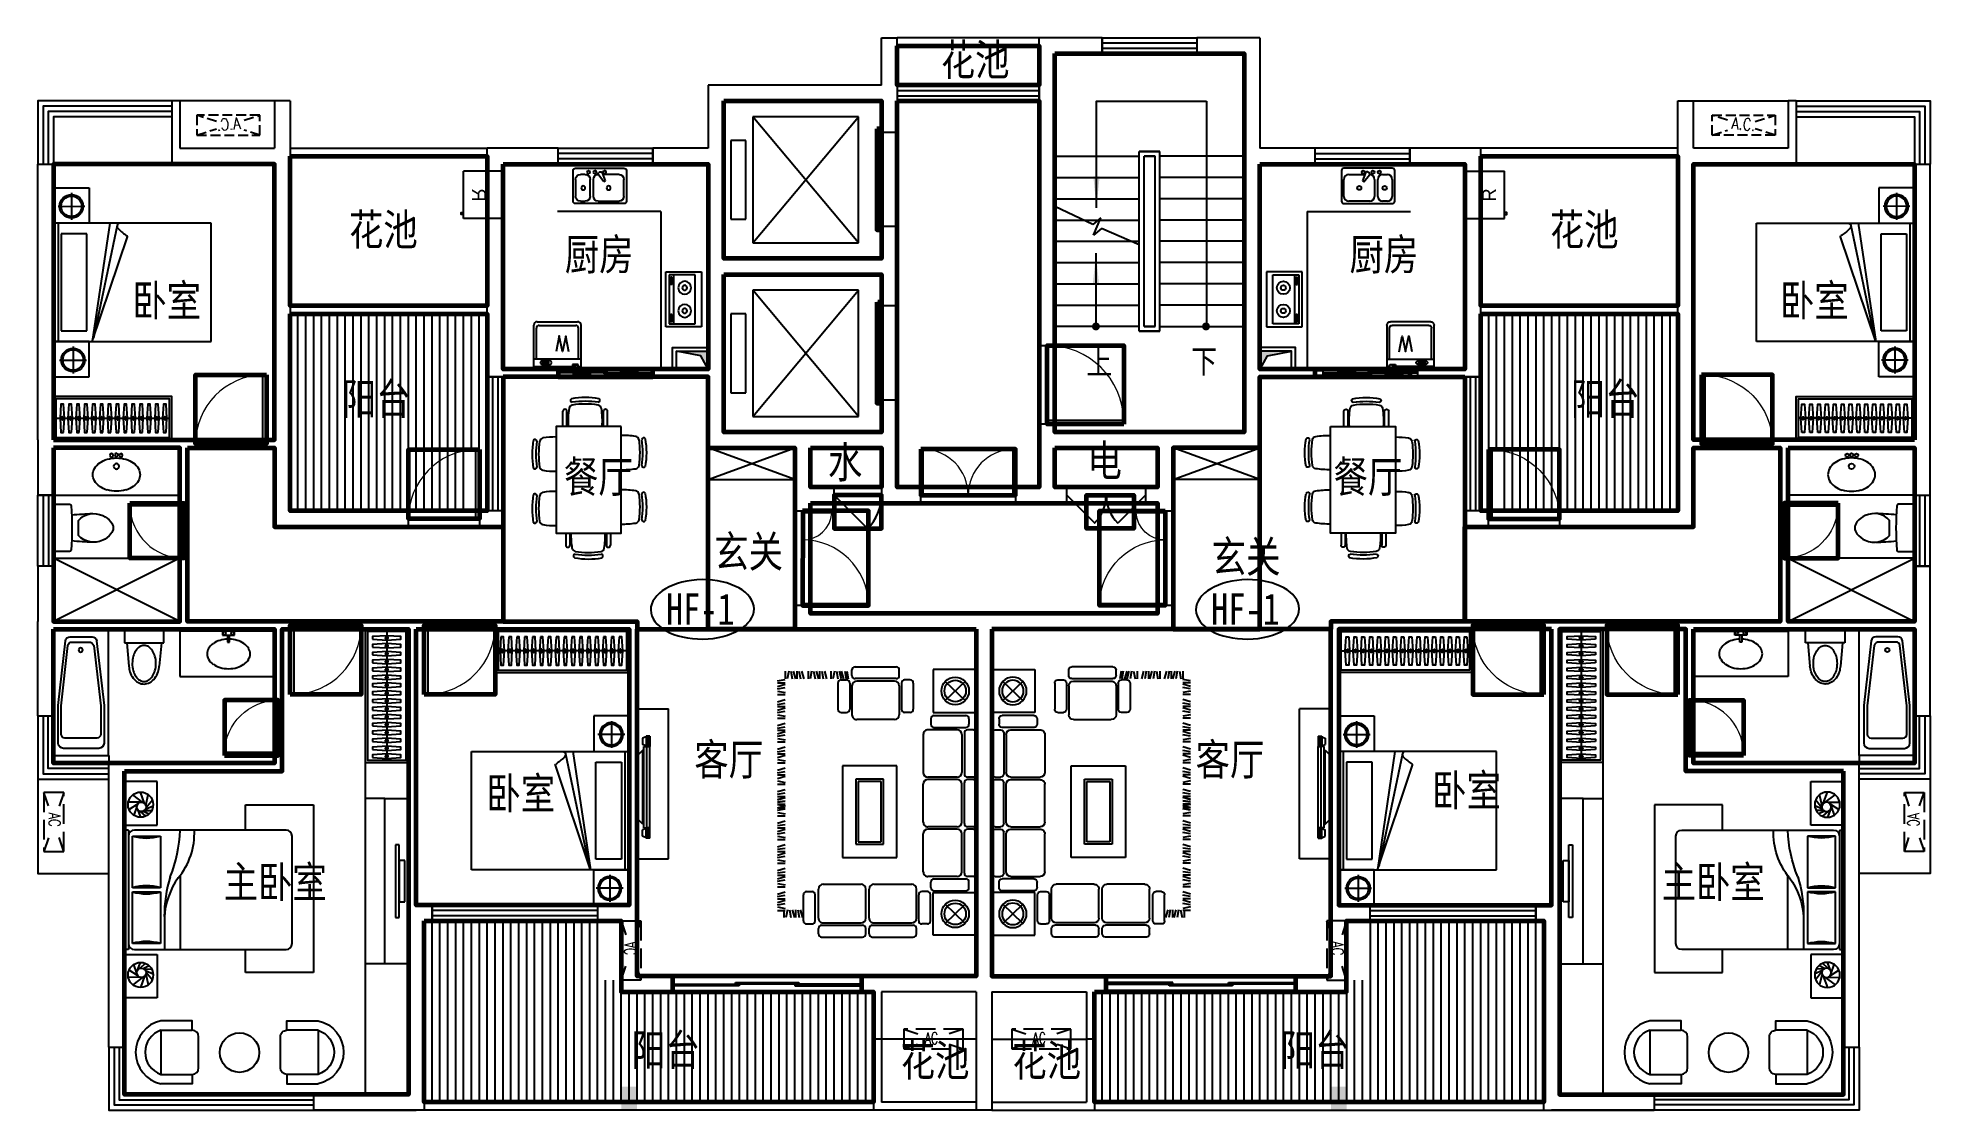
# Model space of a CAD drawing. Extents: x -515648 to -491648, y -675446 to -661846.
import ezdxf
from ezdxf.enums import TextEntityAlignment as Align

# ---------------------------------------------------------------- set-up
doc = ezdxf.new("R2010")
doc.units = 0
doc.header["$LTSCALE"] = 1000
doc.header["$MEASUREMENT"] = 0
doc.linetypes.add('DASH', pattern=[0.35, 0.25, -0.1])
doc.layers.get('0').update_dxf_attribs({"linetype": 'CONTINUOUS'})
for name, color, linetype in [('BATH', 8, 'CONTINUOUS'), ('F', 8, 'CONTINUOUS'), ('FURNITURE', 8, 'CONTINUOUS'), ('Furniture(家具)', 8, 'CONTINUOUS'), ('KT', 5, 'DASH'), ('KTIAO', 124, 'CONTINUOUS'), ('LVTRY', 187, 'CONTINUOUS'), ('Lvtry(厨卫)', 136, 'CONTINUOUS'), ('PUB_TEXT', 7, 'CONTINUOUS'), ('STAIR', 3, 'CONTINUOUS'), ('TOTHER', 223, 'CONTINUOUS'), ('WALL', 2, 'CONTINUOUS'), ('WC', 157, 'CONTINUOUS'), ('WINDOW', 4, 'CONTINUOUS'), ('家具', 8, 'CONTINUOUS'), ('家具1', 135, 'CONTINUOUS'), ('屋顶轮廓阳台', 5, 'CONTINUOUS')]:
    doc.layers.add(name, color=color, linetype=linetype)
for name, color, linetype, lineweight in [('GT_卧室', 1, 'CONTINUOUS', 60), ('GT_卫生间', 5, 'CONTINUOUS', 60), ('GT_厨房', 4, 'CONTINUOUS', 60), ('GT_客厅', 2, 'CONTINUOUS', 60), ('GT_楼梯', 130, 'CONTINUOUS', 60), ('GT_水机房', 170, 'CONTINUOUS', 60), ('GT_玄关', 40, 'CONTINUOUS', 60), ('GT_电机房', 210, 'CONTINUOUS', 60), ('GT_电梯', 150, 'CONTINUOUS', 60), ('GT_花园', 74, 'CONTINUOUS', 60), ('GT_过道', 30, 'CONTINUOUS', 60), ('GT_门', 111, 'CONTINUOUS', 60), ('GT_阳台', 6, 'CONTINUOUS', 60), ('GT_餐厅', 3, 'CONTINUOUS', 60)]:
    doc.layers.add(name, color=color, linetype=linetype, lineweight=lineweight)
doc.styles.add('-黑体', font='simhei.ttf', dxfattribs={"width": 0.8})
doc.styles.add('_ROMANC', font='ROMANC', dxfattribs={"width": 0.7})
doc.styles.add('COMPLEX', font='COMPLEX')
doc.styles.add('DIM_FONT', font='ZBTXT.shx', dxfattribs={"width": 0.8})
doc.styles.add('rms', font='zsdz-s.shx', dxfattribs={"width": 0.7})
doc.styles.add('黑体', font='simhei.ttf')

msp = doc.modelspace()

# ---------------------------------------------------------------- texts
at = {"layer": 'PUB_TEXT', "style": '黑体', "width": 0.8}
for s, p in [('花池', (-504197, -662323, 0)), ('花池', (-511702, -664477, 0)), ('花池', (-496472, -664477, 0)), ('厨房', (-508965, -664792, 0)), ('厨房', (-499012, -664792, 0)), ('卧室', (-514450, -665377, 0)), ('卧室', (-493553, -665377, 0)), ('阳台', (-511792, -666624, 0)), ('阳台', (-496204, -666624, 0)), ('餐厅', (-508975, -667613, 0)), ('餐厅', (-499215, -667613, 0)), ('客厅', (-507322, -671198, 0)), ('客厅', (-500964, -671198, 0)), ('卧室', (-509959, -671626, 0)), ('卧室', (-497965, -671588, 0)), ('主卧室', (-513292, -672753, 0)), ('主卧室', (-495054, -672753, 0)), ('阳台', (-508122, -674882, 0)), ('花池', (-504705, -675014, 0)), ('花池', (-503289, -675014, 0)), ('阳台', (-499884, -674882, 0))]:
    msp.add_text(s, height=400, dxfattribs=at).set_placement(p)
for s, height, p in [('上', 300, (-502185, -666112, 0)), ('下', 300, (-500855, -666098, 0)), ('电', 400, (-502117, -667407, 0)), ('水', 400, (-505409, -667429, 0)), ('玄关', 400, (-506633, -668561, 0)), ('玄关', 400, (-500324, -668626, 0))]:
    msp.add_text(s, height=height, dxfattribs=at).set_placement(p, align=Align.CENTER)
at = {"layer": 'PUB_TEXT', "style": '-黑体', "width": 0.8}
for p in [(-507681, -669290, 0), (-500767, -669290, 0)]:
    msp.add_text('HF-1', height=400, rotation=0, dxfattribs=at).set_placement(p)

# ---------------------------------------------------------------- blocks, each defined once
blk = doc.blocks.new('A$C67170A1A')
for p, q in [((0, 2200), (0, 300)), ((1, 2200), (400, 2200)), ((400, 2200), (400, 300)), ((116, 1933), (71, 1915)), ((161, 1940), (116, 1940)), ((116, 1940), (116, 1810)), ((137, 1940), (137, 1810)), ((161, 1940), (161, 1810)), ((73, 1761), (11, 1697)), ((11, 1697), (11, 888)), ((71, 1915), (71, 1834)), ((116, 1817), (71, 1834)), ((73, 1761), (73, 823)), ((86, 1761), (73, 1761)), ((86, 1810), (86, 775)), ((86, 1810), (161, 1810)), ((161, 1810), (116, 1810)), ((123, 1810), (123, 775)), ((161, 1810), (161, 775)), ((73, 823), (11, 888)), ((116, 768), (71, 750)), ((71, 669), (71, 750)), ((86, 823), (73, 823)), ((86, 775), (161, 775)), ((161, 775), (116, 775)), ((116, 645), (116, 775)), ((137, 645), (137, 775)), ((161, 645), (161, 775)), ((116, 652), (71, 669)), ((161, 645), (116, 645)), ((0, 300), (400, 300))]:
    blk.add_line(p, q)
blk = doc.blocks.new('A$C15BD04F5')
at = {"layer": 'F'}
for p, q in [((0, 2861), (0, 3404)), ((0, 3404), (558, 3404)), ((558, 3404), (558, 2861)), ((770, 3388), (770, 3318)), ((1330, 3428), (810, 3428)), ((1370, 3388), (1370, 3318)), ((1413, 3388), (1413, 3318)), ((1973, 3428), (1453, 3428)), ((2013, 3388), (2013, 3318)), ((405, 3255), (153, 3010)), ((153, 3255), (405, 3010)), ((592, 3221), (592, 2891)), ((632, 3261), (702, 3261)), ((742, 3221), (742, 2891)), ((770, 3188), (770, 2818)), ((1330, 3278), (810, 3278)), ((1310, 3248), (830, 3248)), ((1370, 3188), (1370, 2818)), ((1413, 3188), (1413, 2818)), ((1973, 3278), (1453, 3278)), ((1953, 3248), (1473, 3248)), ((2013, 3188), (2013, 2818)), ((2054, 3221), (2054, 2891)), ((2164, 3261), (2094, 3261)), ((2204, 3221), (2204, 2891)), ((2244, 3083), (2215, 3181)), ((2276, 3083), (2259, 3181)), ((2304, 3083), (2304, 3181)), ((2348, 3083), (2319, 3181)), ((2380, 3083), (2363, 3181)), ((2407, 3083), (2426, 3181)), ((2451, 3083), (2451, 3181)), ((2533, 3089), (2435, 3089)), ((2533, 3046), (2435, 3065)), ((2533, 3018), (2435, 3002)), ((2533, 2987), (2435, 2958)), ((2533, 2943), (2435, 2943)), ((2533, 2914), (2435, 2898)), ((2533, 2883), (2435, 2854)), ((558, 2861), (0, 2861)), ((53, 2659), (123, 2659)), ((104, 2799), (104, 2729)), ((548, 2839), (144, 2839)), ((548, 2689), (144, 2689)), ((254, 2659), (624, 2659)), ((588, 2799), (588, 2729)), ((632, 2851), (702, 2851)), ((1310, 2758), (830, 2758)), ((1953, 2758), (1473, 2758)), ((2164, 2851), (2094, 2851)), ((2533, 2789), (2435, 2789)), ((2533, 2746), (2435, 2765)), ((2533, 2718), (2435, 2702)), ((2533, 2687), (2435, 2658)), ((2533, 2643), (2435, 2643)), ((13, 2619), (13, 2099)), ((163, 2619), (163, 2099)), ((194, 2599), (194, 2119)), ((684, 2599), (684, 2119)), ((1018, 2418), (1018, 1254)), ((1710, 2418), (1018, 2418)), ((1710, 1254), (1710, 2418)), ((2533, 2614), (2435, 2598)), ((2533, 2583), (2435, 2554)), ((2533, 2489), (2435, 2489)), ((2533, 2446), (2435, 2465)), ((2533, 2418), (2435, 2402)), ((1188, 2248), (1188, 1424)), ((1540, 2248), (1188, 2248)), ((1218, 2218), (1218, 1454)), ((1510, 2218), (1218, 2218)), ((1510, 1454), (1510, 2218)), ((1540, 1424), (1540, 2248)), ((2533, 2387), (2435, 2358)), ((2533, 2343), (2435, 2343)), ((2533, 2314), (2435, 2298)), ((2533, 2283), (2435, 2254)), ((2533, 2189), (2435, 2189)), ((2533, 2146), (2435, 2165)), ((13, 1989), (13, 1469)), ((53, 2059), (123, 2059)), ((53, 2029), (123, 2029)), ((163, 1989), (163, 1469)), ((194, 1969), (194, 1489)), ((254, 2059), (624, 2059)), ((254, 2029), (624, 2029)), ((684, 1969), (684, 1489)), ((2533, 2118), (2435, 2102)), ((2533, 2087), (2435, 2058)), ((2533, 2043), (2435, 2043)), ((2533, 2014), (2435, 1998)), ((2533, 1983), (2435, 1954)), ((2533, 1889), (2435, 1889)), ((2533, 1846), (2435, 1865)), ((2533, 1818), (2435, 1802)), ((2533, 1789), (2435, 1789)), ((2533, 1787), (2435, 1758)), ((2533, 1746), (2435, 1765)), ((2533, 1743), (2435, 1743)), ((2533, 1718), (2435, 1702)), ((2533, 1714), (2435, 1698)), ((2533, 1687), (2435, 1658)), ((2533, 1683), (2435, 1654)), ((1218, 1454), (1510, 1454)), ((2533, 1643), (2435, 1643)), ((2533, 1614), (2435, 1598)), ((2533, 1583), (2435, 1554)), ((2533, 1489), (2435, 1489)), ((2533, 1446), (2435, 1465)), ((13, 839), (13, 1359)), ((53, 1430), (123, 1430)), ((53, 1399), (123, 1399)), ((163, 839), (163, 1359)), ((194, 859), (194, 1339)), ((254, 1430), (624, 1430)), ((254, 1399), (624, 1399)), ((684, 859), (684, 1339)), ((1018, 1254), (1710, 1254)), ((1188, 1424), (1540, 1424)), ((2533, 1416), (2435, 1387)), ((2533, 1371), (2435, 1371)), ((2533, 1343), (2435, 1326)), ((2533, 1312), (2435, 1283)), ((2533, 1218), (2435, 1218)), ((2533, 1174), (2435, 1193)), ((2533, 1149), (2435, 1120)), ((2533, 1105), (2435, 1105)), ((2533, 1076), (2435, 1060)), ((2533, 1045), (2435, 1016)), ((53, 799), (123, 799)), ((104, 658), (104, 728)), ((548, 768), (144, 768)), ((254, 799), (624, 799)), ((588, 658), (588, 728)), ((2533, 951), (2435, 951)), ((2533, 908), (2435, 927)), ((2533, 881), (2435, 864)), ((2533, 849), (2435, 820)), ((2533, 805), (2435, 805)), ((2533, 776), (2435, 760)), ((2533, 745), (2435, 716)), ((0, 578), (0, 35)), ((558, 578), (0, 578)), ((548, 618), (144, 618)), ((558, 35), (558, 578)), ((810, 207), (810, 538)), ((850, 578), (920, 578)), ((960, 207), (960, 538)), ((988, 240), (988, 610)), ((1048, 670), (1528, 670)), ((1588, 240), (1588, 610)), ((1616, 207), (1616, 538)), ((1726, 578), (1656, 578)), ((1766, 207), (1766, 538)), ((2533, 651), (2435, 651)), ((2533, 608), (2435, 627)), ((2533, 581), (2435, 564)), ((2533, 549), (2435, 520)), ((2533, 505), (2435, 505)), ((153, 184), (405, 429)), ((405, 184), (153, 429)), ((2533, 476), (2435, 460)), ((2533, 445), (2435, 416)), ((2533, 351), (2435, 351)), ((2533, 308), (2435, 327)), ((2533, 281), (2435, 264)), ((2533, 249), (2435, 220)), ((0, 35), (558, 35)), ((850, 167), (920, 167)), ((988, 110), (988, 40)), ((1028, 150), (1548, 150)), ((1048, 180), (1528, 180)), ((1588, 110), (1588, 40)), ((1652, 54), (1635, 152)), ((1726, 167), (1656, 167)), ((1680, 54), (1663, 152)), ((1724, 54), (1695, 152)), ((1752, 54), (1724, 152)), ((1784, 54), (1767, 152)), ((1811, 54), (1830, 152)), ((1855, 54), (1855, 152)), ((1938, 54), (1910, 152)), ((1970, 54), (1953, 152)), ((1998, 54), (1998, 152)), ((2042, 54), (2014, 152)), ((2074, 54), (2057, 152)), ((2101, 54), (2120, 152)), ((2145, 54), (2145, 152)), ((2228, 54), (2200, 152)), ((2260, 54), (2243, 152)), ((2288, 54), (2288, 152)), ((2332, 54), (2304, 152)), ((2364, 54), (2347, 152)), ((2391, 54), (2410, 152)), ((2533, 205), (2435, 205)), ((2533, 176), (2435, 160)), ((2435, 54), (2435, 152)), ((1548, 0), (1028, 0))]:
    blk.add_line(p, q, dxfattribs=at)
for centre, radius in [((279, 3133), 175), ((279, 3133), 136), ((279, 306), 175), ((279, 306), 136)]:
    blk.add_circle(centre, radius, dxfattribs=at)
for centre, radius, start, end in [((810, 3388), 40, 90, 180), ((1330, 3388), 40, 360, 90), ((1453, 3388), 40, 90, 180), ((1973, 3388), 40, 360, 90), ((632, 3221), 40, 90, 180), ((702, 3221), 40, 360, 90), ((810, 3318), 40, 180, 270), ((830, 3188), 60, 90, 180), ((1310, 3188), 60, 360, 90), ((1330, 3318), 40, 270, 360), ((1453, 3318), 40, 180, 270), ((1473, 3188), 60, 90, 180), ((1953, 3188), 60, 360, 90), ((1973, 3318), 40, 270, 360), ((2094, 3221), 40, 90, 180), ((2164, 3221), 40, 360, 90), ((632, 2891), 40, 180, 270), ((702, 2891), 40, 270, 360), ((2094, 2891), 40, 180, 270), ((2164, 2891), 40, 270, 360), ((53, 2619), 40, 90, 180), ((144, 2799), 40, 90, 180), ((144, 2729), 40, 180, 270), ((123, 2619), 40, 360, 90), ((254, 2599), 60, 90, 180), ((548, 2799), 40, 360, 90), ((548, 2729), 40, 270, 360), ((624, 2599), 60, 360, 90), ((830, 2818), 60, 180, 270), ((1310, 2818), 60, 270, 360), ((1473, 2818), 60, 180, 270), ((1953, 2818), 60, 270, 360), ((53, 2099), 40, 180, 270), ((53, 1989), 40, 90, 180), ((123, 2099), 40, 270, 360), ((123, 1989), 40, 360, 90), ((254, 2119), 60, 180, 270), ((254, 1969), 60, 90, 180), ((624, 2119), 60, 270, 360), ((624, 1969), 60, 360, 90), ((53, 1470), 40, 180, 270), ((123, 1470), 40, 270, 360), ((254, 1490), 60, 180, 270), ((624, 1490), 60, 270, 360), ((53, 1359), 40, 90, 180), ((123, 1359), 40, 0, 90), ((254, 1339), 60, 90, 180), ((624, 1339), 60, 0, 90), ((53, 839), 40, 180, 270), ((144, 728), 40, 90, 180), ((123, 839), 40, 270, 0), ((254, 859), 60, 180, 270), ((548, 728), 40, 0, 90), ((624, 859), 60, 270, 0), ((144, 658), 40, 180, 270), ((548, 658), 40, 270, 0), ((850, 538), 40, 90, 180), ((920, 538), 40, 360, 90), ((1048, 610), 60, 90, 180), ((1528, 610), 60, 360, 90), ((1656, 538), 40, 90, 180), ((1726, 538), 40, 360, 90), ((1048, 240), 60, 180, 270), ((1528, 240), 60, 270, 360), ((850, 207), 40, 180, 270), ((920, 207), 40, 270, 360), ((1028, 110), 40, 90, 180), ((1028, 40), 40, 180, 270), ((1548, 110), 40, 360, 90), ((1548, 40), 40, 270, 0), ((1656, 207), 40, 180, 270), ((1726, 207), 40, 270, 360)]:
    blk.add_arc(centre, radius, start, end, dxfattribs=at)
blk = doc.blocks.new('A$C01E022E6')
at = {"layer": 'FURNITURE'}
for p, q in [((375, 1664), (375, 1858)), ((427, 1664), (427, 1858)), ((890, 1664), (890, 1858)), ((942, 1664), (942, 1858)), ((412, 314), (412, 159)), ((463, 314), (463, 159)), ((927, 314), (927, 159)), ((979, 314), (979, 159))]:
    blk.add_line(p, q, dxfattribs=at)
blk.add_lwpolyline([(1113, 1664), (289, 1664), (289, 314), (1113, 314)], close=True, dxfattribs=at)
for centre, radius, start, end in [((502, 1888), 49.1, 98.5308, 170.3803), ((495, 1995), 23.8, 116.0097, 268.0251), ((662, 1076), 957, 79.6214, 100.6257), ((658, 849), 1101, 81.4206, 98.5772), ((660, 878), 1107, 81.4608, 98.5749), ((815, 1888), 49, 8.6732, 81.3268), ((821, 1996), 24.7, 275.7106, 57.991), ((401, 1858), 25.9, 360, 180), ((1529, 1731), 1088, 171.2834, 183.52), ((-213, 1732), 1089, 356.4443, 8.6674), ((916, 1858), 25.9, 360, 180), ((941, 1311), 957, 169.3743, 190.3786), ((23, 1478), 23.8, 1.9749, 153.9903), ((1140, 1313), 1107, 171.4251, 188.5392), ((1169, 1315), 1101, 171.4228, 188.5794), ((130, 1471), 49.1, 99.6197, 171.4692), ((287, 444), 1088, 89.8693, 98.7166), ((1135, 464), 1088, 81.2834, 91.174), ((1292, 1491), 49.1, 8.5308, 80.3803), ((253, 1335), 1101, 351.4206, 8.5772), ((1400, 1498), 23.8, 26.0097, 178.0251), ((282, 1333), 1107, 351.4608, 8.5749), ((481, 1331), 957, 349.6214, 10.6257), ((22, 1152), 24.7, 212.009, 354.2894), ((129, 1158), 49, 188.6732, 261.3268), ((286, 2186), 1089, 261.3326, 270.1694), ((1136, 2206), 1089, 268.7882, 278.6674), ((1293, 1178), 49, 278.6732, 351.3268), ((1400, 1172), 24.7, 185.7106, 327.991), ((941, 621), 957, 169.3743, 190.3786), ((23, 788), 23.8, 1.9749, 153.9903), ((1140, 624), 1107, 171.4251, 188.5392), ((1169, 625), 1101, 171.4228, 188.5794), ((130, 782), 49.1, 99.6197, 171.4692), ((287, -246), 1088, 89.8693, 98.7166), ((1135, -226), 1088, 81.2834, 91.174), ((1292, 802), 49.1, 8.5308, 80.3803), ((253, 645), 1101, 351.4206, 8.5772), ((1400, 808), 23.8, 26.0097, 178.0251), ((282, 644), 1107, 351.4608, 8.5749), ((481, 641), 957, 349.6214, 10.6257), ((1293, 489), 49, 278.6732, 351.3268), ((1400, 483), 24.7, 185.7106, 327.991), ((22, 463), 24.7, 212.009, 354.2894), ((129, 469), 49, 188.6732, 261.3268), ((286, 1497), 1089, 261.3326, 270.1694), ((1566, 287), 1088, 178.5605, 188.7166), ((-176, 286), 1089, 351.3326, 1.4771), ((1136, 1517), 1089, 268.7882, 278.6674), ((438, 159), 25.9, 180, 360), ((539, 130), 49.1, 189.6197, 261.4692), ((532, 23), 23.8, 91.9749, 243.9903), ((699, 941), 957, 259.3743, 280.3786), ((695, 1169), 1101, 261.4228, 278.5794), ((697, 1140), 1107, 261.4251, 278.5392), ((852, 129), 49, 278.6732, 351.3268), ((858, 22), 24.7, 302.009, 84.2894), ((953, 159), 25.9, 180, 360)]:
    blk.add_arc(centre, radius, start, end, dxfattribs=at)
blk = doc.blocks.new('A$C421B5896')
at = {"layer": 'WALL', "xscale": -1, "rotation": 90.00209809128175}
blk.add_blockref('A$C01E022E6', (2018, 1422), dxfattribs=at)
blk = doc.blocks.new('_E14QGU')
for p, q in [((-720, 825), (0, 825)), ((-720, -825), (-720, 825)), ((0, 825), (0, -825)), ((-563, 674), (-660, -174)), ((-526, 612), (-616, -177)), ((-215, 727), (-504, 727)), ((-238, 657), (-460, 657)), ((-99, -177), (-188, 612)), ((-60, -174), (-156, 674)), ((-660, -174), (-660, -664)), ((-616, -177), (-616, -548)), ((-99, -548), (-99, -177)), ((-60, -664), (-60, -174)), ((-590, -734), (-130, -734)), ((-566, -598), (-149, -598)), ((0, -825), (-720, -825))]:
    blk.add_line(p, q)
blk.add_circle((-354, 554), 27.1)
for centre, radius, start, end in [((-504, 667), 60, 90, 173.7376), ((-462, 589), 67.7, 88.5078, 159.8364), ((-238, 607), 50, 6.4447, 90), ((-215, 667), 60, 6.2081, 90), ((-590, -664), 70, 180, 270), ((-566, -548), 50, 180, 270), ((-149, -548), 50, 270, 360), ((-130, -664), 70, 270, 360)]:
    blk.add_arc(centre, radius, start, end)
at = {"style": 'DIM_FONT', "width": 0.8, "flags": 9}
for tag in ['XSIZE', 'YSIZE']:
    blk.add_attdef(tag, (0, 0), '', height=0.5, dxfattribs=at)
blk = doc.blocks.new('A$C25F37408')
at = {"layer": 'BATH', "linetype": 'ByBlock'}
for p, q in [((524, 500), (524, 0)), ((695, 500), (524, 500)), ((695, 500), (695, 0)), ((524, 470), (227, 443)), ((524, 30), (227, 57)), ((524, 0), (695, 0))]:
    blk.add_line(p, q, dxfattribs=at)
blk.add_lwpolyline([(227, 443, 0.05322), (156, 429, 0.086125), (75, 388, 0.105969), (18, 322, 0.126081), (0, 250, 0.126081), (18, 179, 0.105969), (75, 113, 0.086125), (156, 71, 0.05322), (227, 57, 0.075938)], format="xyb", dxfattribs=at)
blk.add_lwpolyline([(489, 250, 0.141682), (474, 304, 0.107159), (422, 356, 0.079005), (352, 388, 0.066459), (261, 400, 0.066459), (169, 388, 0.079005), (99, 356, 0.107159), (47, 304, 0.141682), (32, 250, 0.141682), (47, 196, 0.107159), (99, 144, 0.079005), (169, 112, 0.066459), (261, 100, 0.066459), (352, 112, 0.079005), (422, 144, 0.107159), (474, 196, 0.141682)], format="xyb", close=True, dxfattribs=at)
blk = doc.blocks.new('*U34')
blk.add_line((-970, -275), (470, -275))
for points in [[(-1000, 0), (500, 0), (500, -550), (-1000, -550)], [(-970, -30), (470, -30), (470, -520), (-970, -520)]]:
    blk.add_lwpolyline(points, close=True)
at = {"elevation": 0}
for points in [[(-874, -95), (-862, -275), (-874, -455), (-906, -455), (-918, -275), (-906, -95)], [(-774, -95), (-762, -275), (-774, -455), (-806, -455), (-818, -275), (-806, -95)], [(-674, -95), (-662, -275), (-674, -455), (-706, -455), (-718, -275), (-706, -95)], [(-574, -95), (-562, -275), (-574, -455), (-606, -455), (-618, -275), (-606, -95)], [(-474, -95), (-462, -275), (-474, -455), (-506, -455), (-518, -275), (-506, -95)], [(-374, -95), (-362, -275), (-374, -455), (-406, -455), (-418, -275), (-406, -95)], [(-274, -95), (-262, -275), (-274, -455), (-306, -455), (-318, -275), (-306, -95)], [(-174, -95), (-162, -275), (-174, -455), (-206, -455), (-218, -275), (-206, -95)], [(-74, -95), (-62, -275), (-74, -455), (-106, -455), (-118, -275), (-106, -95)], [(26, -95), (38, -275), (26, -455), (-6, -455), (-18, -275), (-6, -95)], [(126, -95), (138, -275), (126, -455), (94, -455), (82, -275), (94, -95)], [(226, -95), (238, -275), (226, -455), (194, -455), (182, -275), (194, -95)], [(326, -95), (338, -275), (326, -455), (294, -455), (282, -275), (294, -95)], [(426, -95), (438, -275), (426, -455), (394, -455), (382, -275), (394, -95)]]:
    blk.add_lwpolyline(points, close=True, dxfattribs=at)
at = {"ltscale": 15, "elevation": 0}
for points in [[(-894, -255), (-886, -255), (-886, -295), (-894, -295)], [(-794, -255), (-786, -255), (-786, -295), (-794, -295)], [(-694, -255), (-686, -255), (-686, -295), (-694, -295)], [(-594, -255), (-586, -255), (-586, -295), (-594, -295)], [(-494, -255), (-486, -255), (-486, -295), (-494, -295)], [(-394, -255), (-386, -255), (-386, -295), (-394, -295)], [(-294, -255), (-286, -255), (-286, -295), (-294, -295)], [(-194, -255), (-186, -255), (-186, -295), (-194, -295)], [(-94, -255), (-86, -255), (-86, -295), (-94, -295)], [(6, -255), (14, -255), (14, -295), (6, -295)], [(106, -255), (114, -255), (114, -295), (106, -295)], [(206, -255), (214, -255), (214, -295), (206, -295)], [(306, -255), (314, -255), (314, -295), (306, -295)], [(406, -255), (414, -255), (414, -295), (406, -295)]]:
    blk.add_lwpolyline(points, close=True, dxfattribs=at)
blk = doc.blocks.new('_ARROW')
blk.add_solid([(0, 0), (-1, 0.1), (-1, -0.1)])
blk = doc.blocks.new('电视柜4')
at = {"layer": 'Furniture(家具)'}
for p, q in [((-300, -1050), (-300, 1050)), ((-300, 1050), (0, 1050)), ((0, 1050), (0, -1050)), ((-117, 461), (-165, 461)), ((-165, 461), (-165, -461)), ((-117, -461), (-117, 461)), ((-44, 261), (-117, 261)), ((-117, 261), (-117, -261)), ((-44, -261), (-44, 261)), ((-165, -461), (-117, -461)), ((-117, -261), (-44, -261)), ((0, -1050), (-300, -1050))]:
    blk.add_line(p, q, dxfattribs=at)
blk = doc.blocks.new('双人床4')
at = {"layer": 'Furniture(家具)'}
for p, q in [((412, 1372), (0, 1372)), ((0, 1372), (0, 819)), ((234, 1108), (105, 1206)), ((255, 1095), (203, 1240)), ((271, 1067), (301, 1207)), ((412, 819), (412, 1372)), ((199, 1110), (48, 1113)), ((165, 1086), (57, 1018)), ((154, 1056), (116, 947)), ((164, 1018), (201, 920)), ((199, 993), (264, 932)), ((238, 997), (313, 962)), ((254, 1007), (345, 1004)), ((267, 1024), (364, 1064)), ((272, 1039), (353, 1140)), ((1535, 1077), (2397, 1077)), ((1535, 757), (1535, 1077)), ((2397, 1077), (2397, -1047)), ((0, 819), (412, 819)), ((50, 757), (0, 757)), ((0, 757), (0, -757)), ((50, 757), (50, -757)), ((2049, 757), (126, 757)), ((101, 681), (454, 681)), ((101, 25), (101, 681)), ((454, 681), (454, 25)), ((2124, -681), (2124, 681)), ((454, 25), (101, 25)), ((707, 177), (707, -757)), ((101, -25), (454, -25)), ((101, -681), (101, -25)), ((454, -25), (454, -681)), ((505, -341), (505, -757)), ((454, -681), (101, -681)), ((50, -757), (0, -757)), ((0, -819), (412, -819)), ((0, -1372), (0, -819)), ((154, -1056), (116, -947)), ((126, -757), (2049, -757)), ((164, -1018), (201, -920)), ((199, -993), (264, -932)), ((412, -819), (412, -1372)), ((1535, -1047), (1535, -757)), ((199, -1110), (48, -1113)), ((165, -1086), (57, -1018)), ((234, -1108), (105, -1206)), ((255, -1095), (203, -1240)), ((238, -997), (313, -962)), ((254, -1007), (345, -1004)), ((267, -1024), (364, -1064)), ((271, -1067), (301, -1207)), ((272, -1039), (353, -1140)), ((2397, -1047), (1535, -1047)), ((412, -1372), (0, -1372))]:
    blk.add_line(p, q, dxfattribs=at)
for centre, radius in [((204, 1080), 160), ((214, 1052), 60), ((204, -1080), 160), ((214, -1052), 60)]:
    blk.add_circle(centre, radius, dxfattribs=at)
for centre, radius, start, end in [((126, 681), 75.7, 90, 180), ((-1149, 842), 1857, 338.5931, 357.384), ((-6, 719), 892, 320.4539, 2.4327), ((2049, 681), 75.7, 0, 90), ((278, 1287), 631, 253.7398, 286.2602), ((278, -580), 631, 73.7398, 106.2602), ((2088, -320), 1584, 162.1966, 180.7418), ((1432, -394), 928, 143.9597, 177.4602), ((278, 580), 631, 253.7398, 286.2602), ((126, -681), 75.7, 180, 270), ((278, -1287), 631, 73.7398, 106.2602), ((2049, -681), 75.7, 270, 0)]:
    blk.add_arc(centre, radius, start, end, dxfattribs=at)
blk = doc.blocks.new('*U35')
blk.add_line((-970, -275), (660, -275))
for points in [[(-1000, 0), (690, 0), (690, -550), (-1000, -550)], [(-970, -30), (660, -30), (660, -520), (-970, -520)]]:
    blk.add_lwpolyline(points, close=True)
at = {"elevation": 0}
for points in [[(-874, -95), (-862, -275), (-874, -455), (-906, -455), (-918, -275), (-906, -95)], [(-774, -95), (-762, -275), (-774, -455), (-806, -455), (-818, -275), (-806, -95)], [(-674, -95), (-662, -275), (-674, -455), (-706, -455), (-718, -275), (-706, -95)], [(-574, -95), (-562, -275), (-574, -455), (-606, -455), (-618, -275), (-606, -95)], [(-474, -95), (-462, -275), (-474, -455), (-506, -455), (-518, -275), (-506, -95)], [(-374, -95), (-362, -275), (-374, -455), (-406, -455), (-418, -275), (-406, -95)], [(-274, -95), (-262, -275), (-274, -455), (-306, -455), (-318, -275), (-306, -95)], [(-174, -95), (-162, -275), (-174, -455), (-206, -455), (-218, -275), (-206, -95)], [(-74, -95), (-62, -275), (-74, -455), (-106, -455), (-118, -275), (-106, -95)], [(26, -95), (38, -275), (26, -455), (-6, -455), (-18, -275), (-6, -95)], [(126, -95), (138, -275), (126, -455), (94, -455), (82, -275), (94, -95)], [(226, -95), (238, -275), (226, -455), (194, -455), (182, -275), (194, -95)], [(326, -95), (338, -275), (326, -455), (294, -455), (282, -275), (294, -95)], [(426, -95), (438, -275), (426, -455), (394, -455), (382, -275), (394, -95)], [(526, -95), (538, -275), (526, -455), (494, -455), (482, -275), (494, -95)], [(626, -95), (638, -275), (626, -455), (594, -455), (582, -275), (594, -95)]]:
    blk.add_lwpolyline(points, close=True, dxfattribs=at)
at = {"ltscale": 15, "elevation": 0}
for points in [[(-894, -255), (-886, -255), (-886, -295), (-894, -295)], [(-794, -255), (-786, -255), (-786, -295), (-794, -295)], [(-694, -255), (-686, -255), (-686, -295), (-694, -295)], [(-594, -255), (-586, -255), (-586, -295), (-594, -295)], [(-494, -255), (-486, -255), (-486, -295), (-494, -295)], [(-394, -255), (-386, -255), (-386, -295), (-394, -295)], [(-294, -255), (-286, -255), (-286, -295), (-294, -295)], [(-194, -255), (-186, -255), (-186, -295), (-194, -295)], [(-94, -255), (-86, -255), (-86, -295), (-94, -295)], [(6, -255), (14, -255), (14, -295), (6, -295)], [(106, -255), (114, -255), (114, -295), (106, -295)], [(206, -255), (214, -255), (214, -295), (206, -295)], [(306, -255), (314, -255), (314, -295), (306, -295)], [(406, -255), (414, -255), (414, -295), (406, -295)], [(506, -255), (514, -255), (514, -295), (506, -295)], [(606, -255), (614, -255), (614, -295), (606, -295)]]:
    blk.add_lwpolyline(points, close=True, dxfattribs=at)
blk = doc.blocks.new('双人床3')
for p, q in [((0, 1200), (450, 1200)), ((0, 750), (0, 1200)), ((56, 963), (396, 964)), ((226, 1134), (226, 794)), ((450, 1200), (450, 750)), ((0, 750), (0, -750)), ((450, 750), (0, 750)), ((2000, 750), (0, 750)), ((56, 750), (56, -750)), ((713, 750), (490, -750)), ((2000, -750), (2000, 750)), ((98, 613), (98, -616)), ((422, 613), (98, 613)), ((422, -616), (422, 613)), ((490, -750), (936, 575)), ((807, 720), (507, -709)), ((98, -616), (422, -616)), ((450, -750), (0, -750)), ((0, -750), (0, -1200)), ((0, -750), (2000, -750)), ((0, -750), (2000, -750)), ((0, -750), (170, -750)), ((247, -816), (247, -1156)), ((450, -1200), (450, -750)), ((0, -1200), (450, -1200)), ((77, -986), (417, -986))]:
    blk.add_line(p, q)
for centre, radius in [((226, 964), 150), ((226, 964), 130), ((247, -986), 150), ((247, -986), 130)]:
    blk.add_circle(centre, radius)
for centre, radius, start, end in [((845, 711), 39.3, 98.3142, 235.2303), ((1256, 1096), 602, 223.8941, 237.4565), ((927, 580), 10, 330.9519, 57.4565)]:
    blk.add_arc(centre, radius, start, end)
blk = doc.blocks.new('KTIAO')
at = {"layer": 'KTIAO', "linetype": 'DASH'}
for p, q in [((0, 0), (177, -59)), ((0, 0), (0, -250)), ((750, 0), (0, 0)), ((172, -193), (0, -250)), ((750, 0), (573, -59)), ((575, -192), (750, -250)), ((750, -250), (750, 0)), ((0, -250), (750, -250))]:
    blk.add_line(p, q, dxfattribs=at)
at = {"layer": 'KTIAO', "style": '_ROMANC', "width": 0.7}
blk.add_text('AC', height=148.6, rotation=360, dxfattribs=at).set_placement((261, -190))
at = {"layer": 'KTIAO', "style": 'DIM_FONT', "width": 0.6, "flags": 9}
for tag in ['XSIZE', 'YSIZE']:
    blk.add_attdef(tag, (0, -250), '', height=0.5, rotation=360, dxfattribs=at)
blk = doc.blocks.new('洗衣机')
for p, q in [((299, 0), (-299, 0)), ((-299, -557), (-299, 0)), ((299, 0), (299, -557)), ((-262, -31), (-299, -31)), ((-299, -126), (299, -126)), ((-267, -125), (-267, -518)), ((-262, -30), (-262, -57)), ((-262, -57), (-190, -57)), ((-190, -57), (-190, -30)), ((299, -31), (-190, -31)), ((107, -75), (107, -86)), ((116, -84), (116, -98)), ((172, -84), (116, -84)), ((116, -98), (172, -98)), ((172, -98), (172, -84)), ((186, -76), (186, -86)), ((267, -125), (267, -518)), ((256, -600), (-256, -600)), ((232, -552), (-232, -552))]:
    blk.add_line(p, q)
blk.add_lwpolyline([(-146, -219), (-105, -418), (-64, -221), (-22, -421), (16, -221)])
for points in [[(72, -82, 0.185158), (77, -93, 0.102042), (93, -105, 0.060862), (115, -112, 0.047173), (144, -115, 0.047173), (174, -112, 0.060862), (195, -105, 0.102042), (212, -93, 0.185158), (217, -82, 0.185158), (212, -71, 0.102042), (195, -58, 0.060862), (174, -51, 0.047173), (144, -49, 0.047173), (115, -51, 0.060862), (93, -58, 0.102042), (77, -71, 0.185158), (72, -82, 0.185158)], [(186, -76, 0.259034), (185, -73, 0.076276), (175, -69, 0.036515), (163, -67, 0.026615), (147, -66, 0.026615), (130, -67, 0.036515), (118, -69, 0.076276), (108, -73, 0.259034), (107, -76, 0.078462), (107, -77, 0.056762)], [(186, -86, 0.259034), (185, -83, 0.076276), (175, -78, 0.036515), (163, -76, 0.026615), (147, -75, 0.026615), (130, -76, 0.036515), (118, -78, 0.076276), (108, -83, 0.259034), (107, -86, 0.259034), (108, -88, 0.056762), (116, -92, 0.036515)], [(172, -93, 0.008736), (175, -93, 0.076276), (185, -88, 0.259034), (186, -86, 0.259034)]]:
    blk.add_lwpolyline(points, format="xyb")
blk.add_circle((-224, -30), 15.2)
for centre, radius, start, end in [((-256, -557), 43.4, 180, 270), ((-232, -518), 34.7, 180, 270), ((232, -518), 34.7, 270, 0), ((256, -557), 43.4, 270, 0)]:
    blk.add_arc(centre, radius, start, end)
blk = doc.blocks.new('炉')
at = {"layer": 'Lvtry(厨卫)'}
for p, q in [((0, 350), (-450, 350)), ((-450, 350), (-450, -350)), ((-410, -310), (-410, 310)), ((-410, 310), (-80, 310)), ((-403, 205), (-403, 269)), ((-403, 269), (-386, 269)), ((-378, 286), (-388, 286)), ((-386, 269), (-386, 205)), ((-354, -310), (-354, 310)), ((-80, 310), (-80, -310)), ((0, -350), (0, 350)), ((-386, 205), (-403, 205)), ((-377, 194), (-388, 194)), ((-403, -204), (-386, -204)), ((-403, -268), (-403, -204)), ((-378, -187), (-388, -187)), ((-386, -204), (-386, -268)), ((-450, -350), (0, -350)), ((-80, -310), (-410, -310)), ((-386, -268), (-403, -268)), ((-377, -279), (-388, -279))]:
    blk.add_line(p, q, dxfattribs=at)
for centre, radius in [((-213, 146), 82.5), ((-213, 146), 31.6), ((-213, -146), 82.5), ((-213, -146), 31.6)]:
    blk.add_circle(centre, radius, dxfattribs=at)
for centre, radius, start, end in [((-357, 262), 41.3, 148.0894, 165.5369), ((-305, 249), 94.4, 165.5369, 167.5389), ((-388, 282), 4.03, 90, 148.0894), ((-388, 282), 4.03, 31.9106, 90), ((-420, 262), 41.3, 14.4631, 31.9106), ((-471, 249), 94.4, 6.0983, 14.4631), ((-378, 282), 4.03, 31.9106, 90), ((-554, 240), 177, 0, 6.0983), ((-554, 240), 177, 353.9017, 0), ((-409, 262), 41.3, 14.4631, 31.9106), ((-461, 249), 94.4, 6.0983, 14.4631), ((-543, 240), 177, 0, 6.0983), ((-543, 240), 177, 353.9017, 0), ((-357, 218), 41.3, 198.9155, 211.9106), ((-388, 198), 4.03, 211.9106, 270), ((-388, 198), 4.03, 270, 328.0894), ((-420, 218), 41.3, 328.0894, 345.5369), ((-471, 231), 94.4, 345.5369, 353.9017), ((-378, 198), 4.03, 252.0546, 270), ((-378, 198), 4.03, 270, 328.0894), ((-409, 218), 41.3, 328.0894, 345.5369), ((-461, 231), 94.4, 345.5369, 353.9017), ((-357, -211), 41.3, 148.0894, 165.5369), ((-305, -224), 94.4, 165.5369, 167.5389), ((-388, -191), 4.03, 90, 148.0894), ((-388, -191), 4.03, 31.9106, 90), ((-420, -211), 41.3, 14.4631, 31.9106), ((-471, -224), 94.4, 6.0983, 14.4631), ((-378, -191), 4.03, 31.9106, 90), ((-554, -233), 177, 0, 6.0983), ((-554, -233), 177, 353.9017, 0), ((-409, -211), 41.3, 14.4631, 31.9106), ((-461, -224), 94.4, 6.0983, 14.4631), ((-543, -233), 177, 0, 6.0983), ((-543, -233), 177, 353.9017, 0), ((-357, -255), 41.3, 198.9155, 211.9106), ((-388, -275), 4.03, 211.9106, 270), ((-388, -275), 4.03, 270, 328.0894), ((-420, -255), 41.3, 328.0894, 345.5369), ((-471, -242), 94.4, 345.5369, 353.9017), ((-378, -275), 4.03, 252.0546, 270), ((-378, -275), 4.03, 270, 328.0894), ((-409, -255), 41.3, 328.0894, 345.5369), ((-461, -242), 94.4, 345.5369, 353.9017)]:
    blk.add_arc(centre, radius, start, end, dxfattribs=at)
blk = doc.blocks.new('洗手池5')
at = {"layer": 'F'}
for p, q in [((307, 0), (-307, 0)), ((-338, -31), (-338, -419)), ((-307, -358), (-307, -143)), ((-245, -82), (-40, -82)), ((-31, -59), (-70, -163)), ((-70, -163), (-53, -173)), ((-53, -173), (18, -87)), ((-2, -48), (12, -57)), ((82, -143), (82, -358)), ((123, -358), (123, -143)), ((184, -82), (245, -82)), ((307, -143), (307, -358)), ((338, -419), (338, -31)), ((-307, -450), (307, -450)), ((20, -419), (-245, -419)), ((245, -419), (184, -419))]:
    blk.add_line(p, q, dxfattribs=at)
for centre, radius in [((-112, -251), 25.6), ((-61, -51), 20.5), ((61, -51), 20.5), ((143, -51), 20.5), ((210, -251), 25.6)]:
    blk.add_circle(centre, radius, dxfattribs=at)
for centre, radius, start, end in [((-307, -31), 30.7, 90, 180), ((307, -31), 30.7, 0, 90), ((-245, -143), 61.4, 90, 180), ((-12, -66), 20.5, 60, 159.4623), ((2, -74), 20.5, 320.5377, 60), ((20, -143), 61.4, 0, 90), ((184, -143), 61.4, 90, 180), ((245, -143), 61.4, 0, 90), ((-307, -419), 30.7, 180, 270), ((-245, -358), 61.4, 180, 270), ((20, -358), 61.4, 270, 0), ((184, -358), 61.4, 180, 270), ((245, -358), 61.4, 270, 0), ((307, -419), 30.7, 270, 0)]:
    blk.add_arc(centre, radius, start, end, dxfattribs=at)
blk = doc.blocks.new('$plan$00001049')
at = {"linetype": 'Continuous'}
for p, q in [((280, 0), (-280, 0)), ((-280, -397.68), (-280, -397.656)), ((-197.68, -480), (197.68, -480)), ((280, -397.68), (280, -397.656))]:
    blk.add_line(p, q, dxfattribs=at)
for points in [[(-280, 0), (-280, 0), (-280, -397.656), (-400, -397.656), (-400, 0)], [(280, 0), (280, 0), (280, -397.656), (400, -397.656), (400, 0)]]:
    blk.add_lwpolyline(points, dxfattribs=at)
for centre, radius, start, end in [((0, -90), 410, 12.68038, 167.3196), ((0, -96), 296, 18.92464, 161.0754), ((-197.68, -397.68), 82.32, 180, 270), ((197.68, -397.68), 82.32, 270, 0)]:
    blk.add_arc(centre, radius, start, end, dxfattribs=at)
blk = doc.blocks.new('A$C0EA120DE')
at = {"layer": 'KT', "linetype": 'DASH', "ltscale": 0.5}
for p, q in [((-908, 63), (-656, -16)), ((-108, 63), (-306, 1)), ((-656, -109), (-908, -187)), ((-306, -126), (-108, -187))]:
    blk.add_line(p, q, dxfattribs=at)
blk.add_lwpolyline([(-908, -187), (-908, 63), (-108, 63), (-108, -187)], close=True, dxfattribs=at)
at = {"layer": 'KT', "linetype": 'DASH', "ltscale": 0.5, "style": 'COMPLEX', "text_generation_flag": 6, "width": 0.8}
blk.add_text('A.C.', height=150, rotation=355, dxfattribs=at).set_placement((-658, -63), align=Align.MIDDLE_RIGHT)
blk = doc.blocks.new('A$C3A193A47')
at = {"layer": '家具', "rotation": 180}
blk.add_blockref('A$C0EA120DE', (-539, 117), dxfattribs=at)
blk = doc.blocks.new('TP6')
blk.add_lwpolyline([(20, -300), (201, -300, 0.388903), (221, -282, 0.043619), (221, 282, 0.388903), (201, 300), (20, 300, 0.414214), (0, 280), (0, -280, 0.414214), (20, -300, 0.414214)], format="xyb")
blk.add_lwpolyline([(623, 157, 0.325454), (314, 96), (314, -96, 0.325454), (623, -157, 0.11195), (728, -76, 0.35994), (728, 76, 0.11195)], format="xyb", close=True)
for centre, start, end in [((822, -7004), 92.6182, 94.7269), ((822, 7004), 265.2731, 267.3818)]:
    blk.add_arc(centre, 7194, start, end)
blk = doc.blocks.new('_E12QMA')
for centre, radius in [((-57, -42), 22.1), ((0, -182), 35.3), ((0, -38), 22.1), ((62, -42), 22.1)]:
    blk.add_circle(centre, radius)
for centre, radius, start, end in [((-148, -288), 152, 149.5902, 180), ((-77, -329), 235, 125.2119, 149.5902), ((-31, -396), 316, 106.2949, 125.2119), ((0, -500), 424, 90, 106.2949), ((0, -500), 424, 73.7051, 90), ((31, -396), 316, 54.7881, 73.7051), ((77, -329), 235, 30.4098, 54.7881), ((148, -288), 152, 360, 390.4098), ((-148, -288), 152, 180, 210.4098), ((-77, -246), 235, 210.4098, 234.7881), ((-31, -180), 316, 234.7881, 253.7051), ((31, -180), 316, 286.2949, 305.2119), ((77, -246), 235, 305.2119, 329.5902), ((148, -288), 152, 329.5902, 360), ((0, -75), 424, 253.7051, 270), ((0, -75), 424, 270, 286.2949)]:
    blk.add_arc(centre, radius, start, end)
at = {"style": 'DIM_FONT', "width": 0.8, "flags": 9}
for tag in ['XSIZE', 'YSIZE']:
    blk.add_attdef(tag, (0, 0), '', height=0.5, dxfattribs=at)
blk = doc.blocks.new('12314325')
at = {"layer": 'TOTHER'}
blk.add_hatch(color=256, dxfattribs=at).paths.add_polyline_path([(2867103, -449822), (2867010, -449656), (2867010, -449881), (2867410, -449881)])
blk.add_line((2867460, -449656), (2867010, -449656), dxfattribs=at)
for points in [[(2867410, -449656), (2867410, -449881), (2867010, -449881), (2867010, -449656)], [(2867460, -449656), (2867460, -449931), (2867010, -449931), (2867010, -449656)], [(2867010, -449656), (2867103, -449822), (2867410, -449881)]]:
    blk.add_lwpolyline(points, dxfattribs=at)
blk = doc.blocks.new('冰箱')
for p, q in [((0, 0), (600, 0)), ((0, 0), (0, -500)), ((600, 0), (600, -500)), ((0, -500), (600, -500))]:
    blk.add_line(p, q)
blk.add_lwpolyline([(50, -500), (50, -530), (75, -530), (75, -500)])
at = {"linetype": 'ByBlock', "style": 'rms'}
blk.add_text('R', height=175, rotation=0, dxfattribs=at).set_placement((213, -393))
blk = doc.blocks.new('$TCHSYS$WIN2D')
for p, q in [((-0.5, 0.5), (0.5, 0.5)), ((-0.5, 0.5), (-0.5, -0.5)), ((0.5, 0.5), (0.5, -0.5)), ((0.5, 0.167), (-0.5, 0.167)), ((0.5, -0.167), (-0.5, -0.167)), ((-0.5, -0.5), (0.5, -0.5))]:
    blk.add_line(p, q)
blk = doc.blocks.new('$DorLib2D$00000025')
at = {"const_width": 0.02}
for points in [[(0.481, -0.001), (0.481, 0.691)], [(-0.481, 0.001), (-0.481, 0.308)]]:
    blk.add_lwpolyline(points, dxfattribs=at)
at = {"lineweight": 13}
for centre, radius, start, end in [((0.505, -0.002), 0.699, 91.9397, 179.7238), ((-0.501, 0.003), 0.307, 359.7899, 85.7508)]:
    blk.add_arc(centre, radius, start, end, dxfattribs=at)
blk = doc.blocks.new('$DorLib2D$00000001')
for p, q in [((0.45, 0.975), (0.5, 0.975)), ((0.45, 0), (0.45, 0.975)), ((0.5, 0), (0.5, 0.975)), ((0.5, 0), (0.45, 0))]:
    blk.add_line(p, q)
at = {"lineweight": 13}
blk.add_arc((0.475, 0), 0.975, 91.4693, 180, dxfattribs=at)
blk = doc.blocks.new('$DorLib2D$00000131')
at = {"color": 0, "linetype": 'Continuous'}
for p, q in [((-0.5, 0.125), (-0.5, 0)), ((0.019, 0.125), (-0.5, 0.125)), ((-0.5, 0), (0.019, 0)), ((-0.024, 0), (0.5, 0)), ((-0.024, -0.125), (-0.024, 0)), ((0.019, 0), (0.019, 0.125)), ((0.15, 0.125), (0.232, 0.197)), ((0.35, 0.125), (0.15, 0.125)), ((0.232, 0.197), (0.232, 0.125)), ((0.5, 0), (0.5, -0.125)), ((-0.35, -0.125), (-0.15, -0.125)), ((-0.232, -0.197), (-0.232, -0.125)), ((-0.15, -0.125), (-0.232, -0.197)), ((0.5, -0.125), (-0.024, -0.125))]:
    blk.add_line(p, q, dxfattribs=at)
blk = doc.blocks.new('$DorLib2D$00000127')
at = {"color": 0, "linetype": 'Continuous'}
for p, q in [((-0.033, 0.795, -93.75), (-0.533, 0.795, -93.75)), ((-0.533, 0.795, -93.75), (-0.533, 0.69, -93.75)), ((-0.033, 0.69, -93.75), (-0.533, 0.69, -93.75)), ((-0.033, 0.795, -93.75), (-0.033, 0.69, -93.75)), ((0.033, 0.795, -93.75), (0.033, 0.69, -93.75)), ((0.533, 0.795, -93.75), (0.033, 0.795, -93.75)), ((0.533, 0.69, -93.75), (0.033, 0.69, -93.75)), ((0.533, 0.795, -93.75), (0.533, 0.69, -93.75)), ((0.5, 0.5, -93.75), (-0.5, 0.5, -93.75))]:
    blk.add_line(p, q, dxfattribs=at)
blk = doc.blocks.new('$DorLib2D$00000132')
at = {"color": 0, "linetype": 'Continuous'}
for p, q in [((-0.5, 0.104), (-0.5, 0)), ((-0.147, 0.104), (-0.5, 0.104)), ((-0.147, 0), (-0.147, 0.104)), ((0.147, 0.104), (0.5, 0.104)), ((0.147, 0), (0.147, 0.104)), ((0.5, 0.104), (0.5, 0)), ((-0.5, 0), (-0.147, 0)), ((-0.167, 0), (0.167, 0)), ((-0.167, -0.104), (-0.167, 0)), ((0.5, 0), (0.147, 0)), ((0.167, 0), (0.167, -0.104)), ((0.167, -0.104), (-0.167, -0.104))]:
    blk.add_line(p, q, dxfattribs=at)
blk = doc.blocks.new('$DorLib2D$00000116')
at = {"color": 0}
for p, q in [((-0.5, 0), (-0.146, 0.354)), ((0.5, 0), (0.146, 0.354))]:
    blk.add_line(p, q, dxfattribs=at)
for centre, start, end in [((-0.5, 0), 0, 45), ((0.5, 0), 135, 180)]:
    blk.add_arc(centre, 0.5, start, end, dxfattribs=at)
blk = doc.blocks.new('$DorLib2D$00000114')
at = {"color": 0}
blk.add_line((0.5, 0), (-0.207, 0.707), dxfattribs=at)
blk.add_arc((0.5, 0), 1, 135, 180, dxfattribs=at)
blk = doc.blocks.new('$WINLIB2D$00000001')
for p, q in [((-0.5, 0.5), (0.5, 0.5)), ((-0.5, 0.5), (-0.5, -0.5)), ((0.5, -0.5), (0.5, 0.5)), ((0.5, 0.167), (-0.5, 0.167)), ((0.5, -0.167), (-0.5, -0.167)), ((-0.5, -0.5), (0.5, -0.5))]:
    blk.add_line(p, q)
blk = doc.blocks.new('$DorLib2D$00000002')
for p, q in [((-0.5, 0), (-0.5, 0.4875)), ((-0.475, 0.4875), (-0.5, 0.4875)), ((-0.475, 0), (-0.475, 0.4875)), ((0.475, 0), (0.475, 0.4875)), ((0.475, 0.4875), (0.5, 0.4875)), ((0.5, 0), (0.5, 0.4875)), ((-0.5, 0), (-0.475, 0)), ((0.5, 0), (0.475, 0))]:
    blk.add_line(p, q)
at = {"lineweight": 13}
for centre, start, end in [((-0.4875, 0), 0, 88.53072), ((0.4875, 0), 91.46928, 180)]:
    blk.add_arc(centre, 0.4875, start, end, dxfattribs=at)

# ---------------------------------------------------------------- hatches: boundary and pattern name
at = {"layer": 'F'}
h = msp.add_hatch(dxfattribs=at)
h.set_pattern_fill('_USER', color=256, scale=100, angle=90, style=0, pattern_type=0)
h.set_pattern_definition([(90, (-3966248.68, 33887.6), (-100, 6e-15), [])])
h.paths.add_polyline_path([(-510193, -667068), (-510193, -667068), (-510148, -667068), (-510148, -667846), (-510048, -667846), (-510048, -667496), (-510048, -665696), (-510048, -665346), (-512448, -665346), (-512448, -666946), (-512448, -667846), (-511042, -667846, -0.37382)])
h.paths.add_polyline_path([(-511042, -667846), (-510193, -667846), (-510193, -667068, 0.37382)], flags=17)
h.paths.add_polyline_path([(-511935, -666779), (-511045, -666779), (-511045, -666192), (-511935, -666192)], flags=24)
h = msp.add_hatch(dxfattribs=at)
h.set_pattern_fill('_USER', color=256, scale=100, angle=90, style=0, pattern_type=0)
h.set_pattern_definition([(90, (2958953.38, 33887.6), (100, 6e-15), [])])
h.paths.add_polyline_path([(-497103, -667068), (-497103, -667068), (-497148, -667068), (-497148, -667846), (-497248, -667846), (-497248, -667496), (-497248, -665696), (-497248, -665346), (-494848, -665346), (-494848, -666946), (-494848, -667846), (-496253, -667846, 0.37382)])
h.paths.add_polyline_path([(-496253, -667846), (-497103, -667846), (-497103, -667068, -0.37382)], flags=17)
h.paths.add_polyline_path([(-495360, -666779), (-496250, -666779), (-496250, -666192), (-495360, -666192)], flags=24)
h = msp.add_hatch(dxfattribs=at)
h.set_pattern_fill('_USER', color=256, scale=100, angle=90, style=0, pattern_type=0)
h.set_pattern_definition([(90, (-510747.65, -675345.63), (-100, 6e-15), [])])
h.paths.add_polyline_path([(-505048, -674546), (-505048, -673946), (-505198, -673946), (-507598, -673946), (-508248, -673946), (-508248, -673046), (-510748, -673046), (-510748, -674746), (-510748, -675346), (-505048, -675346)])
h.paths.add_polyline_path([(-508220, -675020), (-507330, -675020), (-507330, -674433), (-508220, -674433)], flags=24)
h.paths.add_polyline_path([(-510748, -673646), (-508248, -673646), (-508248, -673046), (-510748, -673046)], flags=16)
h.paths.add_polyline_path([(-510748, -673646), (-508248, -673646), (-508248, -673046), (-510748, -673046)], flags=16)
h.paths.add_polyline_path([(-508498, -673796), (-508248, -673796), (-508248, -673046), (-508498, -673046)], flags=16)
h = msp.add_hatch(dxfattribs=at)
h.set_pattern_fill('_USER', color=256, scale=100, angle=90, style=0, pattern_type=0)
h.set_pattern_definition([(90, (-496547.65, -675345.63), (100, 6e-15), [])])
h.paths.add_polyline_path([(-502248, -674546), (-502248, -673946), (-502098, -673946), (-499698, -673946), (-499048, -673946), (-499048, -673046), (-496548, -673046), (-496548, -674746), (-496548, -675346), (-502248, -675346)])
h.paths.add_polyline_path([(-499075, -675020), (-499965, -675020), (-499965, -674433), (-499075, -674433)], flags=24)
h.paths.add_polyline_path([(-499048, -673646), (-496548, -673646), (-496548, -673046), (-499048, -673046)], flags=16)
h.paths.add_polyline_path([(-499048, -673646), (-496548, -673646), (-496548, -673046), (-499048, -673046)], flags=16)
h.paths.add_polyline_path([(-499048, -673796), (-498798, -673796), (-498798, -673046), (-499048, -673046)], flags=16)
at = {"layer": 'Furniture(家具)'}
h = msp.add_hatch(color=256, dxfattribs=at)
h.paths.add_polyline_path([(-508248, -675146), (-508148, -675146), (-508148, -675446, 0.000003), (-508148, -675446), (-508248, -675446)])
h.paths.add_polyline_path([(-508148, -675146), (-508048, -675146), (-508048, -675446), (-508148, -675446, 0.000003), (-508148, -675446)])
h = msp.add_hatch(color=256, dxfattribs=at)
h.paths.add_polyline_path([(-499048, -675146), (-499148, -675146), (-499148, -675446, -0.000003), (-499148, -675446), (-499048, -675446)])
h.paths.add_polyline_path([(-499148, -675146), (-499248, -675146), (-499248, -675446), (-499148, -675446, -0.000003), (-499148, -675446)])

# ---------------------------------------------------------------- linework, layer by layer
at = {"layer": 'BATH', "linetype": 'ByBlock'}
for p, q in [((-513848, -669346, 0), (-513848, -669946, 0)), ((-512648, -669946, 0), (-512648, -669346, 0)), ((-493448, -669346, 0), (-493448, -669946, 0)), ((-512648, -669371, 0), (-513848, -669371, 0)), ((-513306, -669371, 0), (-513306, -669422, 0)), ((-513306, -669422, 0), (-513153, -669422, 0)), ((-513242, -669422, 0), (-513242, -669510, 0)), ((-513242, -669510, 0), (-513217, -669510, 0)), ((-513217, -669510, 0), (-513217, -669422, 0)), ((-513153, -669422, 0), (-513153, -669371, 0)), ((-494648, -669371, 0), (-493448, -669371, 0)), ((-494125, -669422, 0), (-494125, -669371, 0)), ((-493972, -669422, 0), (-494125, -669422, 0)), ((-494061, -669510, 0), (-494061, -669422, 0)), ((-494036, -669510, 0), (-494061, -669510, 0)), ((-494036, -669422, 0), (-494036, -669510, 0)), ((-493972, -669371, 0), (-493972, -669422, 0)), ((-513848, -669946, 0), (-512648, -669946, 0)), ((-493448, -669946, 0), (-494648, -669946, 0))]:
    msp.add_line(p, q, dxfattribs=at)
for centre, radius in [((-513280, -669396, 0), 19.1), ((-513179, -669396, 0), 19.1), ((-494100, -669396, 0), 19), ((-493998, -669396, 0), 19)]:
    msp.add_circle(centre, radius, dxfattribs=at)
for centre, radius, start, end in [((-513371, -669659, 0), 131, 148.8288, 180), ((-513303, -669701, 0), 211, 124.4003, 148.8288), ((-513258, -669766, 0), 290, 105.8345, 124.4003), ((-513228, -669870, 0), 398, 92.0081, 105.8345), ((-513228, -669870, 0), 398, 74.1655, 88.3484), ((-513199, -669766, 0), 290, 55.5997, 74.1655), ((-513154, -669701, 0), 211, 31.1712, 55.5997), ((-513086, -669659, 0), 131, 0, 31.1712), ((-494193, -669659, 0), 131, 148.8288, 180), ((-494124, -669701, 0), 211, 124.4003, 148.8288), ((-494079, -669766, 0), 290, 105.8345, 124.4003), ((-494050, -669870, 0), 398, 91.6516, 105.8345), ((-494050, -669870, 0), 398, 74.1655, 87.9919), ((-494021, -669766, 0), 290, 55.5997, 74.1655), ((-493976, -669701, 0), 211, 31.1712, 55.5997), ((-493907, -669659, 0), 131, 0, 31.1712), ((-513371, -669659, 0), 131, 180, 211.1712), ((-513303, -669618, 0), 211, 211.1712, 235.5997), ((-513258, -669552, 0), 290, 235.5997, 254.1655), ((-513228, -669449, 0), 398, 254.1655, 270), ((-513228, -669449, 0), 398, 270, 285.8345), ((-513199, -669552, 0), 290, 285.8345, 304.4003), ((-513154, -669618, 0), 211, 304.4003, 328.8288), ((-513086, -669659, 0), 131, 328.8288, 0), ((-494193, -669659, 0), 131, 180, 211.1712), ((-494124, -669618, 0), 211, 211.1712, 235.5997), ((-494079, -669552, 0), 290, 235.5997, 254.1655), ((-494050, -669449, 0), 398, 254.1655, 270), ((-494050, -669449, 0), 398, 270, 285.8345), ((-494021, -669552, 0), 290, 285.8345, 304.4003), ((-493976, -669618, 0), 211, 304.4003, 328.8288), ((-493907, -669659, 0), 131, 328.8288, 0)]:
    msp.add_arc(centre, radius, start, end, dxfattribs=at)
at = {"layer": 'FURNITURE'}
for p, q in [((-507748, -664046, 0), (-509058, -664046, 0)), ((-507748, -664046, 0), (-507748, -666046, 0)), ((-499548, -664046, 0), (-498238, -664046, 0)), ((-499548, -664046, 0), (-499548, -666046, 0)), ((-507148, -667446, 0), (-506048, -667046, 0)), ((-506048, -667446, 0), (-507148, -667046, 0)), ((-507148, -667046, 0), (-507148, -667446, 0)), ((-500148, -667446, 0), (-501248, -667046, 0)), ((-501248, -667446, 0), (-500148, -667046, 0)), ((-500148, -667046, 0), (-500148, -667446, 0)), ((-507148, -667446, 0), (-506048, -667446, 0)), ((-500148, -667446, 0), (-501248, -667446, 0)), ((-515448, -668446, 0), (-513848, -668446, 0)), ((-513848, -669246, 0), (-515448, -668446, 0)), ((-513848, -668446, 0), (-515448, -669246, 0)), ((-491848, -668446, 0), (-493448, -668446, 0)), ((-493448, -669246, 0), (-491848, -668446, 0)), ((-493448, -668446, 0), (-491848, -669246, 0)), ((-514749, -670946, 0), (-514749, -671046, 0)), ((-492546, -670946, 0), (-492546, -671046, 0))]:
    msp.add_line(p, q, dxfattribs=at)
at = {"layer": 'Furniture(家具)'}
for p, q in [((-511498, -671036, 0), (-511498, -675246, 0)), ((-495798, -671036, 0), (-495798, -675246, 0)), ((-511248, -671491, 0), (-511498, -671491, 0)), ((-496047, -671491, 0), (-495798, -671491, 0)), ((-510948, -673591, 0), (-511498, -673591, 0)), ((-496348, -673591, 0), (-495798, -673591, 0))]:
    msp.add_line(p, q, dxfattribs=at)
at = {"layer": 'GT_卧室'}
for points in [[(-515448, -666946), (-512648, -666946), (-512648, -663446), (-515448, -663446), (-515448, -666946)], [(-491848, -666946), (-494648, -666946), (-494648, -663446), (-491848, -663446), (-491848, -666946)], [(-514548, -671146), (-512548, -671146), (-512548, -669346), (-510948, -669346), (-510948, -675246), (-514548, -675246), (-514548, -671146)], [(-510848, -669346), (-508148, -669346), (-508148, -672846), (-510848, -672846), (-510848, -669346)], [(-496448, -669346), (-499148, -669346), (-499148, -672846), (-496448, -672846), (-496448, -669346)], [(-492748, -671146), (-494748, -671146), (-494748, -669346), (-496348, -669346), (-496348, -675246), (-492748, -675246), (-492748, -671146)]]:
    msp.add_lwpolyline(points, dxfattribs=at)
at = {"layer": 'GT_卫生间'}
for points in [[(-515448, -667046), (-515448, -669246), (-513848, -669246), (-513848, -667046), (-515448, -667046)], [(-493448, -667046), (-491848, -667046), (-491848, -669246), (-493448, -669246), (-493448, -667046)], [(-494648, -669346), (-491848, -669346), (-491848, -671046), (-494648, -671046), (-494648, -669346)]]:
    msp.add_lwpolyline(points, dxfattribs=at)
at = {"layer": 'GT_卫生间', "elevation": 0}
msp.add_lwpolyline([(-515448, -669346), (-512648, -669346), (-512648, -671046), (-515448, -671046), (-515448, -669346)], dxfattribs=at)
at = {"layer": 'GT_厨房'}
for points in [[(-509748, -663446), (-507148, -663446), (-507148, -666046), (-509748, -666046), (-509748, -663446)], [(-500148, -663446), (-497548, -663446), (-497548, -666046), (-500148, -666046), (-500148, -663446)]]:
    msp.add_lwpolyline(points, dxfattribs=at)
at = {"layer": 'GT_客厅'}
for points in [[(-503748, -669346), (-503748, -673746), (-508048, -673746), (-508048, -669346), (-506048, -669346), (-503748, -669346)], [(-503548, -669346), (-503548, -673746), (-499248, -673746), (-499248, -669346), (-501248, -669346), (-503548, -669346)]]:
    msp.add_lwpolyline(points, dxfattribs=at)
at = {"layer": 'GT_楼梯'}
msp.add_lwpolyline([(-502748, -662046), (-500348, -662046), (-500348, -666846), (-502748, -666846), (-502748, -662046)], dxfattribs=at)
at = {"layer": 'GT_水机房'}
msp.add_lwpolyline([(-505848, -667046), (-504948, -667046), (-504948, -667546), (-505848, -667546), (-505848, -667046)], dxfattribs=at)
at = {"layer": 'GT_玄关', "elevation": 0}
for points in [[(-507148, -667046), (-506048, -667046), (-506048, -669346), (-507148, -669346), (-507148, -667046)], [(-500148, -667046), (-501248, -667046), (-501248, -669346), (-500148, -669346), (-500148, -667046)]]:
    msp.add_lwpolyline(points, dxfattribs=at)
at = {"layer": 'GT_电机房'}
msp.add_lwpolyline([(-502748, -667046), (-501448, -667046), (-501448, -667546), (-502748, -667546), (-502748, -667046)], dxfattribs=at)
at = {"layer": 'GT_电梯'}
for points in [[(-506948, -662646), (-504948, -662646), (-504948, -664646), (-506948, -664646), (-506948, -662646)], [(-506948, -664846), (-504948, -664846), (-504948, -666846), (-506948, -666846), (-506948, -664846)]]:
    msp.add_lwpolyline(points, dxfattribs=at)
at = {"layer": 'GT_花园'}
for points in [[(-504748, -661946), (-502948, -661946), (-502948, -662446), (-504748, -662446), (-504748, -661946)], [(-497348, -663346), (-494848, -663346), (-494848, -665246), (-497348, -665246), (-497348, -663346)]]:
    msp.add_lwpolyline(points, dxfattribs=at)
at = {"layer": 'GT_花园', "elevation": 0}
msp.add_lwpolyline([(-512448, -663346), (-509948, -663346), (-509948, -665246), (-512448, -665246), (-512448, -663346)], dxfattribs=at)
at = {"layer": 'GT_过道'}
for points in [[(-504748, -662646), (-502948, -662646), (-502948, -667546), (-504748, -667546), (-504748, -662646)], [(-513748, -667046), (-512648, -667046), (-512648, -668046), (-509748, -668046), (-509748, -669246), (-513748, -669246), (-513748, -667046)], [(-497548, -668046), (-494648, -668046), (-494648, -667046), (-493548, -667046), (-493548, -669246), (-497548, -669246), (-497548, -668046)], [(-505848, -667746), (-501448, -667746), (-501448, -669146), (-505848, -669146), (-505848, -667746)]]:
    msp.add_lwpolyline(points, dxfattribs=at)
at = {"layer": 'GT_门', "elevation": -112500}
for points in [[(-505007, -663000), (-505007, -664280), (-504948, -664280), (-504948, -663000), (-505007, -663000)], [(-505007, -665200), (-505007, -666480), (-504948, -666480), (-504948, -665200), (-504996, -665200)]]:
    msp.add_lwpolyline(points, dxfattribs=at)
at = {"layer": 'GT_门'}
for points in [[(-501873, -666746), (-502848, -666746), (-502848, -665746), (-501873, -665746), (-501873, -666746)], [(-512748, -666118), (-512748, -666996), (-513648, -666996), (-513648, -666118), (-512748, -666118)], [(-509048, -666046), (-509048, -666146), (-507848, -666146), (-507848, -666046), (-509048, -666046)], [(-498248, -666046), (-498248, -666146), (-499448, -666146), (-499448, -666046), (-498248, -666046)], [(-494548, -666118), (-494548, -666996), (-493648, -666996), (-493648, -666118), (-494548, -666118)], [(-510048, -667068), (-510048, -667946), (-510948, -667946), (-510948, -667068), (-510048, -667068)], [(-504448, -667061), (-504448, -667646), (-503248, -667646), (-503248, -667061), (-504448, -667061)], [(-497248, -667068), (-497248, -667946), (-496348, -667946), (-496348, -667068), (-497248, -667068)], [(-505123, -668070), (-504948, -668070), (-504948, -667646), (-505548, -667646), (-505548, -668070), (-505123, -668070)], [(-502172, -668070), (-502348, -668070), (-502348, -667646), (-501748, -667646), (-501748, -668070), (-502172, -668070)], [(-514480, -667746), (-513798, -667746), (-513798, -668446), (-514480, -668446), (-514480, -667746)], [(-505946, -667846), (-505948, -669046), (-505111, -669046), (-505111, -667846), (-505948, -667846)], [(-501349, -667846), (-501348, -669046), (-502184, -669046), (-502184, -667846), (-501348, -667846)], [(-492815, -667746), (-493498, -667746), (-493498, -668446), (-492815, -668446), (-492815, -667746)], [(-512448, -670173), (-512448, -669296), (-511548, -669296), (-511548, -670173), (-512448, -670173)], [(-510748, -670173), (-510748, -669296), (-509848, -669296), (-509848, -670173), (-510748, -670173)], [(-496548, -670173), (-496548, -669296), (-497448, -669296), (-497448, -670173), (-496548, -670173)], [(-494848, -670173), (-494848, -669296), (-495748, -669296), (-495748, -670173), (-494848, -670173)], [(-513280, -670946), (-512598, -670946), (-512598, -670246), (-513280, -670246), (-513280, -670946)], [(-494015, -670946), (-494698, -670946), (-494698, -670246), (-494015, -670246), (-494015, -670946)], [(-507598, -673746), (-507598, -673946), (-505198, -673946), (-505198, -673746), (-507598, -673746)], [(-499698, -673746), (-499698, -673946), (-502098, -673946), (-502098, -673746), (-499698, -673746)]]:
    msp.add_lwpolyline(points, dxfattribs=at)
at = {"layer": 'GT_阳台'}
for points in [[(-512448, -665346), (-509948, -665346), (-509948, -667846), (-512448, -667846), (-512448, -665346)], [(-497348, -665346), (-494848, -665346), (-494848, -667846), (-497348, -667846), (-497348, -665346)], [(-510748, -673046), (-508248, -673046), (-508248, -673946), (-505048, -673946), (-505048, -675346), (-510748, -675346), (-510748, -673046)], [(-502248, -673946), (-499048, -673946), (-499048, -673046), (-496548, -673046), (-496548, -675346), (-502248, -675346), (-502248, -673946)]]:
    msp.add_lwpolyline(points, dxfattribs=at)
at = {"layer": 'GT_餐厅'}
for points in [[(-509748, -666146), (-509748, -669246), (-508048, -669246), (-508048, -669346), (-507148, -669346), (-507148, -666146), (-509748, -666146)], [(-497548, -666146), (-497548, -669246), (-499248, -669246), (-499248, -669346), (-500148, -669346), (-500148, -666146), (-497548, -666146)]]:
    msp.add_lwpolyline(points, dxfattribs=at)
at = {"layer": 'PUB_TEXT', "extrusion": (0, 0, -1)}
for centre in [(-507219, -669094, 0), (-500305, -669094, 0)]:
    msp.add_ellipse(centre, major_axis=(655, 8), ratio=0.575668, dxfattribs=at)
at = {"layer": 'STAIR'}
for p, q in [((-505238, -662846, 0), (-506578, -662846, 0)), ((-506578, -662846, 0), (-506578, -664446, 0)), ((-506578, -664446, 0), (-505238, -662846, 0)), ((-505238, -664446, 0), (-506578, -662846, 0)), ((-505238, -664446, 0), (-505238, -662846, 0)), ((-500825, -662649, 0), (-500825, -665506, 0)), ((-506668, -663146, 0), (-506858, -663146, 0)), ((-506858, -663146, 0), (-506858, -664146, 0)), ((-506668, -664146, 0), (-506668, -663146, 0)), ((-502748, -663346, 0), (-501678, -663346, 0)), ((-501678, -663286, 0), (-501418, -663286, 0)), ((-501678, -665566, 0), (-501678, -663286, 0)), ((-501418, -663286, 0), (-501678, -663286, 0)), ((-501618, -663346, 0), (-501478, -663346, 0)), ((-501618, -665506, 0), (-501618, -663346, 0)), ((-501478, -663346, 0), (-501618, -663346, 0)), ((-501478, -665506, 0), (-501478, -663346, 0)), ((-501418, -665566, 0), (-501418, -663286, 0)), ((-500348, -663346, 0), (-501418, -663346, 0)), ((-502748, -663616, 0), (-501678, -663616, 0)), ((-500348, -663616, 0), (-501418, -663616, 0)), ((-502748, -663886, 0), (-501678, -663886, 0)), ((-502267, -664215, 0), (-502748, -663984, 0)), ((-500348, -663886, 0), (-501418, -663886, 0)), ((-506858, -664146, 0), (-506668, -664146, 0)), ((-502748, -664156, 0), (-501678, -664156, 0)), ((-502164, -664129, 0), (-502267, -664215, 0)), ((-502260, -664349, 0), (-502164, -664129, 0)), ((-502157, -664263, 0), (-502260, -664349, 0)), ((-501678, -664471, 0), (-502157, -664263, 0)), ((-500348, -664156, 0), (-501418, -664156, 0)), ((-506578, -664446, 0), (-505238, -664446, 0)), ((-502748, -664426, 0), (-501678, -664426, 0)), ((-500348, -664426, 0), (-501418, -664426, 0)), ((-502748, -664696, 0), (-501678, -664696, 0)), ((-500348, -664696, 0), (-501418, -664696, 0)), ((-502748, -664966, 0), (-501678, -664966, 0)), ((-500348, -664966, 0), (-501418, -664966, 0)), ((-505238, -665046, 0), (-506578, -665046, 0)), ((-506578, -665046, 0), (-506578, -666646, 0)), ((-506578, -666646, 0), (-505238, -665046, 0)), ((-505238, -666646, 0), (-506578, -665046, 0)), ((-505238, -666646, 0), (-505238, -665046, 0)), ((-502748, -665236, 0), (-501678, -665236, 0)), ((-500348, -665236, 0), (-501418, -665236, 0)), ((-506668, -665346, 0), (-506858, -665346, 0)), ((-506858, -665346, 0), (-506858, -666346, 0)), ((-506668, -666346, 0), (-506668, -665346, 0)), ((-501678, -665506, 0), (-502748, -665506, 0)), ((-501478, -665506, 0), (-501618, -665506, 0)), ((-501618, -665506, 0), (-501478, -665506, 0)), ((-501418, -665506, 0), (-500348, -665506, 0)), ((-501418, -665566, 0), (-501678, -665566, 0)), ((-501678, -665566, 0), (-501418, -665566, 0)), ((-506858, -666346, 0), (-506668, -666346, 0)), ((-506578, -666646, 0), (-505238, -666646, 0))]:
    msp.add_line(p, q, dxfattribs=at)
at = {"layer": 'STAIR', "elevation": 0}
for points in [[(-502221, -664001), (-502221, -662649), (-500825, -662649)], [(-502228, -664577), (-502228, -665506)]]:
    msp.add_lwpolyline(points, dxfattribs=at)
at = {"layer": 'STAIR', "const_width": 50, "elevation": 0}
for points in [[(-502253, -665506, 1), (-502203, -665506, 1)], [(-500857, -665506, 1), (-500807, -665506, 1)]]:
    msp.add_lwpolyline(points, format="xyb", close=True, dxfattribs=at)
at = {"layer": 'WALL'}
for p, q in [((-504948, -662446), (-504948, -661846)), ((-504948, -661846), (-504748, -661846)), ((-504748, -662446), (-504748, -661846)), ((-502148, -661846), (-502948, -661846)), ((-502948, -662446), (-502948, -661846)), ((-502148, -662046), (-502148, -661846)), ((-500148, -661846), (-500948, -661846)), ((-500948, -661846), (-500948, -662046)), ((-500148, -661846), (-500148, -663246)), ((-502748, -662046), (-502148, -662046)), ((-502748, -662546), (-502748, -662046)), ((-500948, -662046), (-500348, -662046)), ((-500348, -662046), (-500348, -663346)), ((-504948, -662446), (-507148, -662446)), ((-507148, -662446), (-507148, -663246)), ((-504748, -662446), (-504748, -662646)), ((-502948, -662446), (-502948, -662646)), ((-502748, -665746), (-502748, -662546)), ((-513948, -662646), (-513948, -663446)), ((-513848, -662646), (-513948, -662646)), ((-513848, -662646), (-513848, -663246)), ((-512648, -662646), (-512648, -663246)), ((-512448, -662646), (-512648, -662646)), ((-512448, -662646), (-512448, -663346)), ((-504948, -662646), (-506948, -662646)), ((-506948, -662646), (-506948, -663346)), ((-504948, -662646), (-504948, -663040)), ((-504748, -663040), (-504748, -662646)), ((-502948, -662646), (-502948, -665746)), ((-494848, -663346), (-494848, -662646)), ((-494848, -662646), (-494648, -662646)), ((-494648, -663246), (-494648, -662646)), ((-493448, -662646), (-493448, -663246)), ((-493348, -662646), (-493448, -662646)), ((-493348, -662646), (-493348, -663446)), ((-504948, -663040), (-504748, -663040)), ((-513848, -663246), (-512648, -663246)), ((-512448, -663346), (-512448, -666946)), ((-509048, -663246), (-509948, -663246)), ((-509948, -666046), (-509948, -663246)), ((-509048, -663446), (-509048, -663246)), ((-507148, -663246), (-507848, -663246)), ((-507848, -663246), (-507848, -663446)), ((-506948, -663346), (-506948, -664646)), ((-500348, -663346), (-500348, -666046)), ((-499448, -663246), (-500148, -663246)), ((-499448, -663446), (-499448, -663246)), ((-497348, -663246), (-498248, -663246)), ((-498248, -663246), (-498248, -663446)), ((-497348, -666046), (-497348, -663246)), ((-494848, -666946), (-494848, -663346)), ((-493448, -663246), (-494648, -663246)), ((-515648, -666946), (-515648, -663446)), ((-515648, -663446), (-515448, -663446)), ((-515448, -666946), (-515448, -663446)), ((-513948, -663446), (-512648, -663446)), ((-512648, -663446), (-512648, -666946)), ((-509748, -663446), (-509048, -663446)), ((-509748, -666046), (-509748, -663446)), ((-507848, -663446), (-507148, -663446)), ((-507148, -663446), (-507148, -664746)), ((-500148, -663446), (-499448, -663446)), ((-500148, -663446), (-500148, -666046)), ((-498248, -663446), (-497548, -663446)), ((-497548, -666046), (-497548, -663446)), ((-494648, -666946), (-494648, -663446)), ((-493348, -663446), (-494648, -663446)), ((-491848, -666946), (-491848, -663446)), ((-491848, -663446), (-491648, -663446)), ((-491648, -666946), (-491648, -663446)), ((-504748, -664240), (-504948, -664240)), ((-504948, -664240), (-504948, -664646)), ((-504748, -664746), (-504748, -664240)), ((-507148, -664746), (-507148, -666046)), ((-504948, -664646), (-506948, -664646)), ((-504748, -665240), (-504748, -664746)), ((-504948, -664846), (-506948, -664846)), ((-506948, -664846), (-506948, -666046)), ((-504948, -664846), (-504948, -665240)), ((-504948, -665240), (-504748, -665240)), ((-502948, -665746), (-502748, -665746)), ((-509948, -666046), (-509948, -666146)), ((-509948, -666146), (-509748, -666146)), ((-509048, -666046), (-509748, -666046)), ((-509748, -666146), (-509048, -666146)), ((-509048, -666146), (-509048, -666046)), ((-507148, -666046), (-507848, -666046)), ((-507848, -666046), (-507848, -666146)), ((-507848, -666146), (-507148, -666146)), ((-507148, -666146), (-507148, -667046)), ((-506948, -666046), (-506948, -666846)), ((-500348, -666046), (-500348, -666846)), ((-499348, -666046), (-500148, -666046)), ((-500148, -666146), (-499348, -666146)), ((-500148, -666146), (-500148, -667046)), ((-499348, -666146), (-499348, -666046)), ((-497548, -666046), (-498148, -666046)), ((-498148, -666046), (-498148, -666146)), ((-498148, -666146), (-497548, -666146)), ((-497548, -666146), (-497348, -666146)), ((-497348, -666146), (-497348, -666046)), ((-504748, -666440), (-504948, -666440)), ((-504948, -666440), (-504948, -666846)), ((-504748, -666946), (-504748, -666440)), ((-515648, -666946), (-515648, -667646)), ((-513748, -666946), (-515448, -666946)), ((-513648, -666946), (-513748, -666946)), ((-513648, -667046), (-513648, -666946)), ((-512648, -666946), (-512748, -666946)), ((-512748, -666946), (-512748, -667046)), ((-512448, -666946), (-512448, -667846)), ((-506948, -666846), (-505948, -666846)), ((-505948, -666846), (-504948, -666846)), ((-504748, -667546), (-504748, -666946)), ((-502748, -666746), (-502948, -666746)), ((-502948, -666746), (-502948, -666946)), ((-502948, -667546), (-502948, -666946)), ((-502748, -666846), (-502748, -666746)), ((-501348, -666846), (-502748, -666846)), ((-500348, -666846), (-501348, -666846)), ((-494848, -667846), (-494848, -666946)), ((-494548, -666946), (-494648, -666946)), ((-494548, -667046), (-494548, -666946)), ((-493548, -666946), (-493648, -666946)), ((-493648, -666946), (-493648, -667046)), ((-493548, -666946), (-491848, -666946)), ((-491648, -667646), (-491648, -666946)), ((-515448, -667646), (-515448, -667046)), ((-513848, -667046), (-515448, -667046)), ((-513848, -667046), (-513848, -667746)), ((-513748, -667746), (-513748, -667046)), ((-513748, -667046), (-513648, -667046)), ((-512748, -667046), (-512648, -667046)), ((-512648, -667046), (-512648, -668046)), ((-507148, -667046), (-506048, -667046)), ((-506048, -667646), (-506048, -667046)), ((-505848, -667046), (-504948, -667046)), ((-505848, -667546), (-505848, -667046)), ((-504948, -667546), (-504948, -667046)), ((-502748, -667546), (-502748, -667046)), ((-501448, -667046), (-502748, -667046)), ((-501448, -667546), (-501448, -667046)), ((-500148, -667046), (-501248, -667046)), ((-501248, -667646), (-501248, -667046)), ((-494648, -667046), (-494548, -667046)), ((-494648, -668046), (-494648, -667046)), ((-493648, -667046), (-493548, -667046)), ((-493548, -667046), (-493548, -667746)), ((-493448, -667746), (-493448, -667046)), ((-493448, -667046), (-491848, -667046)), ((-491848, -667046), (-491848, -667646)), ((-515648, -667646), (-515448, -667646)), ((-506048, -667646), (-506048, -667846)), ((-505548, -667546), (-505848, -667546)), ((-505548, -667746), (-505548, -667546)), ((-504948, -667546), (-504948, -667746)), ((-504448, -667546), (-504748, -667546)), ((-504448, -667746), (-504448, -667546)), ((-502948, -667546), (-503248, -667546)), ((-503248, -667546), (-503248, -667746)), ((-502598, -667546), (-502748, -667546)), ((-502598, -667746), (-502598, -667546)), ((-501448, -667546), (-501598, -667546)), ((-501598, -667546), (-501598, -667746)), ((-501248, -667846), (-501248, -667646)), ((-491848, -667646), (-491648, -667646)), ((-513848, -667746), (-513748, -667746)), ((-510948, -667846), (-512448, -667846)), ((-510948, -668046), (-510948, -667846)), ((-509948, -667846), (-510048, -667846)), ((-510048, -667846), (-510048, -668046)), ((-509748, -667846), (-509948, -667846)), ((-509748, -668046), (-509748, -667846)), ((-506048, -667846), (-505848, -667846)), ((-505848, -667846), (-505848, -667746)), ((-505848, -667746), (-505548, -667746)), ((-504948, -667746), (-504848, -667746)), ((-504848, -667746), (-504448, -667746)), ((-503248, -667746), (-502848, -667746)), ((-502848, -667746), (-502598, -667746)), ((-501598, -667746), (-501448, -667746)), ((-501448, -667746), (-501448, -667846)), ((-501448, -667846), (-501248, -667846)), ((-497348, -667846), (-497548, -667846)), ((-497548, -667846), (-497548, -668046)), ((-497248, -667846), (-497348, -667846)), ((-497248, -668046), (-497248, -667846)), ((-494848, -667846), (-496348, -667846)), ((-496348, -667846), (-496348, -668046)), ((-493548, -667746), (-493448, -667746)), ((-512648, -668046), (-510948, -668046)), ((-510048, -668046), (-509748, -668046)), ((-497548, -668046), (-497248, -668046)), ((-496348, -668046), (-494648, -668046)), ((-515448, -668546), (-515648, -668546)), ((-515648, -668546), (-515648, -669246)), ((-515448, -669246), (-515448, -668546)), ((-513748, -668446), (-513848, -668446)), ((-513848, -668446), (-513848, -669246)), ((-513748, -669246), (-513748, -668446)), ((-493448, -668446), (-493548, -668446)), ((-493548, -668446), (-493548, -669246)), ((-493448, -669246), (-493448, -668446)), ((-491648, -668546), (-491848, -668546)), ((-491848, -668546), (-491848, -669246)), ((-491648, -669246), (-491648, -668546)), ((-505848, -669046), (-506048, -669046)), ((-506048, -669046), (-506048, -669346)), ((-505848, -669146), (-505848, -669046)), ((-501248, -669046), (-501448, -669046)), ((-501448, -669046), (-501448, -669146)), ((-501248, -669346), (-501248, -669046)), ((-515648, -670446), (-515648, -669246)), ((-513848, -669246), (-515448, -669246)), ((-515448, -670446), (-515448, -669346)), ((-513748, -669346), (-515448, -669346)), ((-512548, -669246), (-513748, -669246)), ((-512648, -669346), (-513748, -669346)), ((-512648, -669346), (-512648, -670246)), ((-512448, -669246), (-512548, -669246)), ((-512548, -669346), (-512448, -669346)), ((-512548, -670246), (-512548, -669346)), ((-512448, -669346), (-512448, -669246)), ((-510848, -669246), (-511548, -669246)), ((-511548, -669246), (-511548, -669346)), ((-511548, -669346), (-510948, -669346)), ((-510948, -672946), (-510948, -669346)), ((-510748, -669246), (-510848, -669246)), ((-510848, -672846), (-510848, -669346)), ((-510848, -669346), (-510748, -669346)), ((-510748, -669346), (-510748, -669246)), ((-508048, -669246), (-509848, -669246)), ((-509848, -669246), (-509848, -669346)), ((-509848, -669346), (-508148, -669346)), ((-508148, -669346), (-508148, -672846)), ((-508048, -669246), (-508048, -672946)), ((-503748, -669346), (-506048, -669346)), ((-503648, -669146), (-505848, -669146)), ((-503748, -669346), (-503748, -673746)), ((-501448, -669146), (-503648, -669146)), ((-501248, -669346), (-503548, -669346)), ((-503548, -669346), (-503548, -673746)), ((-499248, -669246), (-499248, -672946)), ((-497448, -669246), (-499248, -669246)), ((-499148, -669346), (-499148, -672846)), ((-499148, -669346), (-497448, -669346)), ((-497448, -669346), (-497448, -669246)), ((-496448, -669246), (-496548, -669246)), ((-496548, -669246), (-496548, -669346)), ((-496548, -669346), (-496448, -669346)), ((-495748, -669246), (-496448, -669246)), ((-496448, -672846), (-496448, -669346)), ((-496348, -669346), (-495748, -669346)), ((-496348, -672946), (-496348, -669346)), ((-495748, -669346), (-495748, -669246)), ((-494748, -669246), (-494848, -669246)), ((-494848, -669246), (-494848, -669346)), ((-494848, -669346), (-494748, -669346)), ((-494748, -669246), (-493548, -669246)), ((-494748, -669346), (-494748, -670246)), ((-494648, -669346), (-493548, -669346)), ((-494648, -670246), (-494648, -669346)), ((-493548, -669346), (-491848, -669346)), ((-493448, -669246), (-491848, -669246)), ((-491848, -670446), (-491848, -669346)), ((-491648, -670446), (-491648, -669246)), ((-512648, -670246), (-512548, -670246)), ((-494748, -670246), (-494648, -670246)), ((-515648, -670446), (-515448, -670446)), ((-491848, -670446), (-491648, -670446)), ((-512548, -670946), (-512648, -670946)), ((-512648, -670946), (-512648, -671046)), ((-512548, -671146), (-512548, -670946)), ((-494648, -670946), (-494748, -670946)), ((-494748, -670946), (-494748, -671146)), ((-494648, -671046), (-494648, -670946)), ((-514748, -671046), (-512648, -671046)), ((-514748, -674646), (-514748, -671046)), ((-514548, -671146), (-512548, -671146)), ((-514548, -674646), (-514548, -671146)), ((-492748, -671146), (-494748, -671146)), ((-492548, -671046), (-494648, -671046)), ((-492748, -674646), (-492748, -671146)), ((-492548, -674646), (-492548, -671046)), ((-510948, -672946), (-510948, -675246)), ((-510648, -672846), (-510848, -672846)), ((-510648, -673046), (-510648, -672846)), ((-508148, -672846), (-508548, -672846)), ((-508548, -672846), (-508548, -673046)), ((-508048, -673746), (-508048, -672946)), ((-499248, -673746), (-499248, -672946)), ((-498748, -672846), (-499148, -672846)), ((-498748, -673046), (-498748, -672846)), ((-496448, -672846), (-496648, -672846)), ((-496648, -672846), (-496648, -673046)), ((-496348, -675246), (-496348, -672946)), ((-510748, -673046), (-510748, -675446)), ((-510748, -673046), (-510648, -673046)), ((-508548, -673046), (-508248, -673046)), ((-508248, -673946), (-508248, -673046)), ((-499048, -673946), (-499048, -673046)), ((-499048, -673046), (-498748, -673046)), ((-496648, -673046), (-496548, -673046)), ((-496548, -675446), (-496548, -673046)), ((-507598, -673746), (-508048, -673746)), ((-507598, -673946), (-507598, -673746)), ((-505048, -673746), (-505198, -673746)), ((-505198, -673746), (-505198, -673946)), ((-503748, -673746), (-505048, -673746)), ((-503548, -673746), (-502248, -673746)), ((-502098, -673746), (-502248, -673746)), ((-502098, -673946), (-502098, -673746)), ((-499248, -673746), (-499698, -673746)), ((-499698, -673746), (-499698, -673946)), ((-508248, -673946), (-507598, -673946)), ((-505198, -673946), (-505048, -673946)), ((-505048, -673946), (-505048, -674546)), ((-503748, -673946), (-504948, -673946)), ((-504948, -673946), (-504948, -674546)), ((-503748, -673946), (-503748, -675446)), ((-503548, -673946), (-503548, -675446)), ((-503548, -673946), (-502348, -673946)), ((-502348, -673946), (-502348, -674546)), ((-502248, -673946), (-502248, -674546)), ((-502248, -673946), (-502098, -673946)), ((-499698, -673946), (-499048, -673946)), ((-504948, -674546), (-505048, -674546)), ((-502248, -674546), (-502348, -674546)), ((-514748, -674646), (-514548, -674646)), ((-492748, -674646), (-492548, -674646)), ((-510948, -675246), (-512148, -675246)), ((-512148, -675446), (-512148, -675246)), ((-496348, -675246), (-495148, -675246)), ((-495148, -675246), (-495148, -675446)), ((-510748, -675446), (-512148, -675446)), ((-503548, -675446), (-503748, -675446)), ((-496548, -675446), (-495148, -675446))]:
    msp.add_line(p, q, dxfattribs=at)
at = {"layer": 'WINDOW'}
for p, q in [((-515448, -663446, 0), (-513948, -663446, 0)), ((-493348, -663446, 0), (-491848, -663446, 0)), ((-505548, -667546, 0), (-504948, -667546, 0)), ((-501598, -667546, 0), (-502598, -667546, 0)), ((-513848, -668446, 0), (-513848, -667746, 0)), ((-510948, -667846, 0), (-510048, -667846, 0)), ((-505848, -669046, 0), (-505848, -667846, 0)), ((-505548, -667746, 0), (-504948, -667746, 0)), ((-501598, -667746, 0), (-502598, -667746, 0)), ((-501448, -669046, 0), (-501448, -667846, 0)), ((-496348, -667846, 0), (-497248, -667846, 0)), ((-493448, -668446, 0), (-493448, -667746, 0)), ((-512648, -670946, 0), (-512648, -670246, 0)), ((-494648, -670946, 0), (-494648, -670246, 0))]:
    msp.add_line(p, q, dxfattribs=at)
at = {"layer": 'WINDOW', "elevation": 0}
for points in [[(-513948, -662646), (-515648, -662646), (-515648, -663446)], [(-513948, -662712), (-515582, -662712), (-515582, -663446)], [(-513948, -662779), (-515515, -662779), (-515515, -663446)], [(-513948, -662846), (-515448, -662846), (-515448, -663446)], [(-493348, -662646), (-491648, -662646), (-491648, -663446)], [(-493348, -662712), (-491714, -662712), (-491714, -663446)], [(-493348, -662779), (-491781, -662779), (-491781, -663446)], [(-493348, -662846), (-491848, -662846), (-491848, -663446)], [(-515648, -670446), (-515648, -671046), (-515648, -671246), (-514748, -671246)], [(-515581, -670446), (-515581, -671046), (-515581, -671179), (-514748, -671179)], [(-514749, -671113), (-515515, -671113), (-515515, -670446)], [(-514749, -671046), (-515448, -671046), (-515448, -670446)], [(-491648, -670446), (-491648, -671046), (-491648, -671246), (-492548, -671246)], [(-491715, -670446), (-491715, -671046), (-491715, -671179), (-492548, -671179)], [(-492546, -671046), (-491848, -671046), (-491848, -670446)], [(-492546, -671113), (-491781, -671113), (-491781, -670446)], [(-514748, -674646), (-514748, -675446), (-512148, -675446)], [(-514681, -674646), (-514681, -675379), (-512148, -675379)], [(-514615, -674646), (-514615, -675313), (-512148, -675313)], [(-514548, -674646), (-514548, -675246), (-512148, -675246)], [(-492548, -674646), (-492548, -675446), (-495148, -675446)], [(-492615, -674646), (-492615, -675379), (-495148, -675379)], [(-492748, -674646), (-492748, -675246), (-495148, -675246)], [(-492681, -674646), (-492681, -675313), (-495148, -675313)]]:
    msp.add_lwpolyline(points, dxfattribs=at)
at = {"layer": '家具'}
for p, q in [((-515448, -667646, 0), (-513848, -667646, 0)), ((-491848, -667646, 0), (-493448, -667646, 0))]:
    msp.add_line(p, q, dxfattribs=at)
at = {"layer": '家具1'}
for centre in [(-513089, -674716, 0), (-494206, -674716, 0)]:
    msp.add_circle(centre, 250, dxfattribs=at)
at = {"layer": '屋顶轮廓阳台'}
for p, q in [((-502948, -661846, 0), (-504748, -661846, 0)), ((-502948, -661946, 0), (-504748, -661946, 0)), ((-512648, -662646, 0), (-513848, -662646, 0)), ((-494648, -662646, 0), (-493448, -662646, 0)), ((-512448, -663246, 0), (-509948, -663246, 0)), ((-512448, -663346, 0), (-509948, -663346, 0)), ((-494848, -663246, 0), (-497348, -663246, 0)), ((-494848, -663346, 0), (-497348, -663346, 0)), ((-512448, -665246, 0), (-509948, -665246, 0)), ((-494848, -665246, 0), (-497348, -665246, 0)), ((-512448, -665346, 0), (-509948, -665346, 0)), ((-494848, -665346, 0), (-497348, -665346, 0)), ((-505048, -674546, 0), (-505048, -675446, 0)), ((-504948, -674546, 0), (-504948, -675346, 0)), ((-502348, -674546, 0), (-502348, -675346, 0)), ((-502248, -674546, 0), (-502248, -675446, 0)), ((-505048, -675346, 0), (-510748, -675346, 0)), ((-503748, -675346, 0), (-504948, -675346, 0)), ((-503548, -675346, 0), (-502348, -675346, 0)), ((-502248, -675346, 0), (-496548, -675346, 0)), ((-512148, -675446, 0), (-510848, -675446, 0)), ((-503748, -675446, 0), (-510748, -675446, 0)), ((-503548, -675446, 0), (-496548, -675446, 0)), ((-495148, -675446, 0), (-496448, -675446, 0))]:
    msp.add_line(p, q, dxfattribs=at)
at = {"layer": '屋顶轮廓阳台', "elevation": 0}
for points in [[(-515648, -671246), (-515648, -672446), (-514748, -672446)], [(-491648, -671246), (-491648, -672446), (-492548, -672446)], [(-503748, -674546), (-504948, -674546), (-504948, -674546)], [(-503548, -674546), (-502348, -674546), (-502348, -674546)]]:
    msp.add_lwpolyline(points, dxfattribs=at)

# ---------------------------------------------------------------- block references
at = {"layer": 'BATH', "xscale": -1, "rotation": 180}
msp.add_blockref('TP6', (-515448, -668061, 0), dxfattribs=at)
at = {"layer": 'BATH', "rotation": 180}
msp.add_blockref('TP6', (-491848, -668061, 0), dxfattribs=at)
at = {"layer": 'FURNITURE', "xscale": -1, "rotation": 90.00209809537527}
msp.add_blockref('A$C421B5896', (-507942, -666422, 0), dxfattribs=at)
at = {"layer": 'FURNITURE', "rotation": 269.9979019046247}
msp.add_blockref('A$C421B5896', (-499562, -666422, 0), dxfattribs=at)
at = {"layer": 'FURNITURE', "yscale": 0.9696969697251915, "zscale": 0.969696969697005}
for p, xscale in [((-515448, -670146, 0), -0.9696969697251915), ((-491848, -670146, 0), 0.9696969697251915)]:
    msp.add_blockref('_E14QGU', p, dxfattribs=dict(at, xscale=xscale))
at = {"layer": 'Furniture(家具)'}
for name, p in [('双人床3', (-515448, -664946, 0)), ('*U35', (-498148, -669346, 0)), ('双人床3', (-499148, -671646, 0)), ('双人床4', (-514548, -672651, 0)), ('电视柜4', (-510948, -672541, 0))]:
    msp.add_blockref(name, p, dxfattribs=at)
at = {"layer": 'Furniture(家具)', "xscale": -1}
for name, p in [('双人床3', (-491848, -664946, 0)), ('*U35', (-509148, -669346, 0)), ('双人床3', (-508148, -671646, 0)), ('双人床4', (-492748, -672651, 0)), ('电视柜4', (-496348, -672541, 0))]:
    msp.add_blockref(name, p, dxfattribs=at)
for name, p, rotation in [('*U34', (-514448, -666946, 0), 180), ('*U35', (-511498, -670346, 0), 90), ('*U35', (-511498, -670346, 0), 90), ('A$C15BD04F5', (-503561, -669823, 0), 180.0000000133401), ('A$C67170A1A', (-508048, -670057, 0), 180.0000151678224)]:
    msp.add_blockref(name, p, dxfattribs=dict(at, rotation=rotation))
at = {"layer": 'Furniture(家具)'}
for name, p, rotation in [('*U34', (-492848, -666946, 0), 180), ('*U35', (-495798, -670346, 0), 270), ('A$C15BD04F5', (-503734, -669823, 0), 179.9999999866598), ('A$C67170A1A', (-499248, -670057, 0), 179.9999848321776)]:
    msp.add_blockref(name, p, dxfattribs=dict(at, rotation=rotation))
at = {"layer": 'KT', "xscale": -1}
msp.add_blockref('A$C3A193A47', (-513263, -663132, 0), dxfattribs=at)
at = {"layer": 'KT'}
for name, p in [('A$C3A193A47', (-493983, -663132, 0)), ('KTIAO', (-504663, -674418, 0)), ('KTIAO', (-503296, -674418, 0))]:
    msp.add_blockref(name, p, dxfattribs=at)
at = {"layer": 'KT', "rotation": 270}
for p in [(-515320, -671415, 0), (-499048, -673046, 0)]:
    msp.add_blockref('KTIAO', p, dxfattribs=at)
at = {"layer": 'KT', "xscale": -1, "rotation": 90}
for p in [(-491975, -671415, 0), (-508248, -673046, 0)]:
    msp.add_blockref('KTIAO', p, dxfattribs=at)
at = {"layer": 'LVTRY', "extrusion": (1.96725e-10, 2.8927e-09, 1), "rotation": 89.99999997331958}
msp.add_blockref('A$C25F37408', (-514050, -670041, 0), dxfattribs=at)
at = {"layer": 'LVTRY', "extrusion": (-1.96725e-10, 2.8927e-09, 1), "xscale": -1, "rotation": 270.0000000533608}
msp.add_blockref('A$C25F37408', (-493229, -670041, 0), dxfattribs=at)
at = {"layer": 'Lvtry(厨卫)', "xscale": -1}
msp.add_blockref('洗手池5', (-508521, -663498, 0), dxfattribs=at)
at = {"layer": 'Lvtry(厨卫)'}
msp.add_blockref('洗手池5', (-498776, -663498, 0), dxfattribs=at)
at = {"layer": 'Lvtry(厨卫)', "xscale": -1, "rotation": 180}
for name, p in [('炉', (-507231, -665162, 0)), ('洗衣机', (-498238, -666046, 0))]:
    msp.add_blockref(name, p, dxfattribs=at)
at = {"layer": 'Lvtry(厨卫)', "rotation": 180}
for name, p in [('炉', (-500064, -665162, 0)), ('洗衣机', (-509058, -666046, 0))]:
    msp.add_blockref(name, p, dxfattribs=at)
at = {"layer": 'STAIR', "xscale": -400, "yscale": 400, "zscale": 400}
for p, rotation in [((-502221, -664001, 0), 90), ((-502228, -664577, 0), 270)]:
    msp.add_blockref('_ARROW', p, dxfattribs=dict(at, rotation=rotation))
at = {"layer": 'TOTHER', "rotation": 180}
msp.add_blockref('12314325', (2359862, -1115702, 0), dxfattribs=at)
at = {"layer": 'TOTHER', "xscale": -1, "rotation": 180}
msp.add_blockref('12314325', (-3367157, -1115702, 0), dxfattribs=at)
at = {"layer": 'WC', "xscale": -1, "rotation": 270}
msp.add_blockref('冰箱', (-509748, -664136, 0), dxfattribs=at)
at = {"layer": 'WC', "rotation": 90}
msp.add_blockref('冰箱', (-497548, -664136, 0), dxfattribs=at)
at = {"layer": 'WINDOW'}
for name, p, xscale, yscale, zscale, rotation in [('$TCHSYS$WIN2D', (-501548, -661946), 1200, 200, 1200, 359.9999999999179), ('$WINLIB2D$00000001', (-503848, -662546), 1800, 200, 1800, 180.0000000019009), ('$DorLib2D$00000127', (-504848, -663640), 1200, 200, 1200, 89.9999999998181), ('$TCHSYS$WIN2D', (-508448, -663346), 1200, -200, 1200, 2.9443756e-09), ('$TCHSYS$WIN2D', (-498848, -663346), -1200, -200, -1200, 2.9443756e-09), ('$DorLib2D$00000127', (-504848, -665840), 1200, 200, 1200, 89.9999999998181), ('$DorLib2D$00000001', (-502848, -666246), -1000, -1000, -1000, 89.99999999791405), ('$DorLib2D$00000001', (-513198, -666996), -900, -900, -900, 179.9999999999333), ('$TCHSYS$WIN2D', (-509848, -666996), 1700.00000005681, -200, 1700.00000005681, 90.00000000035106), ('$DorLib2D$00000131', (-508448, -666096), 1200, 100, 1200, 180.0000000000143), ('$DorLib2D$00000131', (-498748, -666096), 1200, -100, 1200, 359.9999999999857), ('$TCHSYS$WIN2D', (-497448, -666996), 1699.99999990291, -200, 1699.99999990291, 90.00000000002808), ('$DorLib2D$00000001', (-494098, -666996), -900, 900, -900, 6.67011e-11), ('$DorLib2D$00000001', (-510498, -667946), 900, 900, 900, 9.1108715e-09), ('$DorLib2D$00000002', (-503848, -667646), -1200, -1200, -1200, 180), ('$DorLib2D$00000001', (-496798, -667946), 900, -900, 900, 179.9999999908891), ('$TCHSYS$WIN2D', (-515548, -668096), 900, -200, 900, 90.00000000004636), ('$DorLib2D$00000114', (-505248, -667646), -600, -600, -600, 359.9999999999393), ('$DorLib2D$00000116', (-502098, -667646), 1000, 1000, 1000, 179.9999999999377), ('$TCHSYS$WIN2D', (-491748, -668096), 900, 200, 900, 89.999999999942), ('$DorLib2D$00000001', (-513798, -668096), 700, 700, 700, 90), ('$DorLib2D$00000025', (-505948, -668446), -1200, -1200, -1200, 90.0000000010672), ('$DorLib2D$00000025', (-501348, -668446), -1200, 1200, -1200, 89.9999999978822), ('$DorLib2D$00000001', (-493498, -668096), 700, -700, 700, 89.9999999999884), ('$DorLib2D$00000001', (-511998, -669296), 900, 900, 900, 180.0000000000863), ('$DorLib2D$00000001', (-510298, -669296), 900, 900, 900, 179.9999999999407), ('$DorLib2D$00000001', (-496998, -669296), 900, -900, 900, 5.92898e-11), ('$DorLib2D$00000001', (-495298, -669296), 900, -900, 900, 359.9999999999137), ('$DorLib2D$00000001', (-512598, -670596), -700, 700, -700, 89.99999999987362), ('$DorLib2D$00000001', (-494698, -670596), -700, -700, -700, 90.00000000012638), ('$TCHSYS$WIN2D', (-509598, -672946), -2100, -200, -2100, 179.9999999912349), ('$TCHSYS$WIN2D', (-497698, -672946), -2100, -200, -2100, 8.7650142e-09), ('$DorLib2D$00000132', (-506398, -673846), 2400, 200, 2400, 180)]:
    msp.add_blockref(name, p, dxfattribs=dict(at, xscale=xscale, yscale=yscale, zscale=zscale, rotation=rotation))
at = {"layer": 'WINDOW', "xscale": 2400, "yscale": 200, "zscale": 2400}
msp.add_blockref('$DorLib2D$00000132', (-500898, -673846), dxfattribs=at)
at = {"layer": '家具', "extrusion": (0, 0, -1), "zscale": -0.9999999999999998}
msp.add_blockref('_E12QMA', (514651, -667098, 0), dxfattribs=at)
at = {"layer": '家具', "extrusion": (0, 0, -1), "xscale": -1, "zscale": -1}
msp.add_blockref('_E12QMA', (492644, -667098, 0), dxfattribs=at)
at = {"layer": '家具1', "rotation": 90}
for p in [(-514088, -674712, 0), (-495205, -674712, 0)]:
    msp.add_blockref('$plan$00001049', p, dxfattribs=at)
at = {"layer": '家具1', "xscale": -1, "rotation": 270}
for p in [(-512091, -674712, 0), (-493207, -674712, 0)]:
    msp.add_blockref('$plan$00001049', p, dxfattribs=at)

msp.set_redraw_order([(e.dxf.handle, doc.entitydb.next_handle()) for e in msp.query("TEXT MTEXT ATTDEF DIMENSION ARC_DIMENSION")])  # texts and dimensions are drawn at this point

doc.saveas('drawing.dxf')
